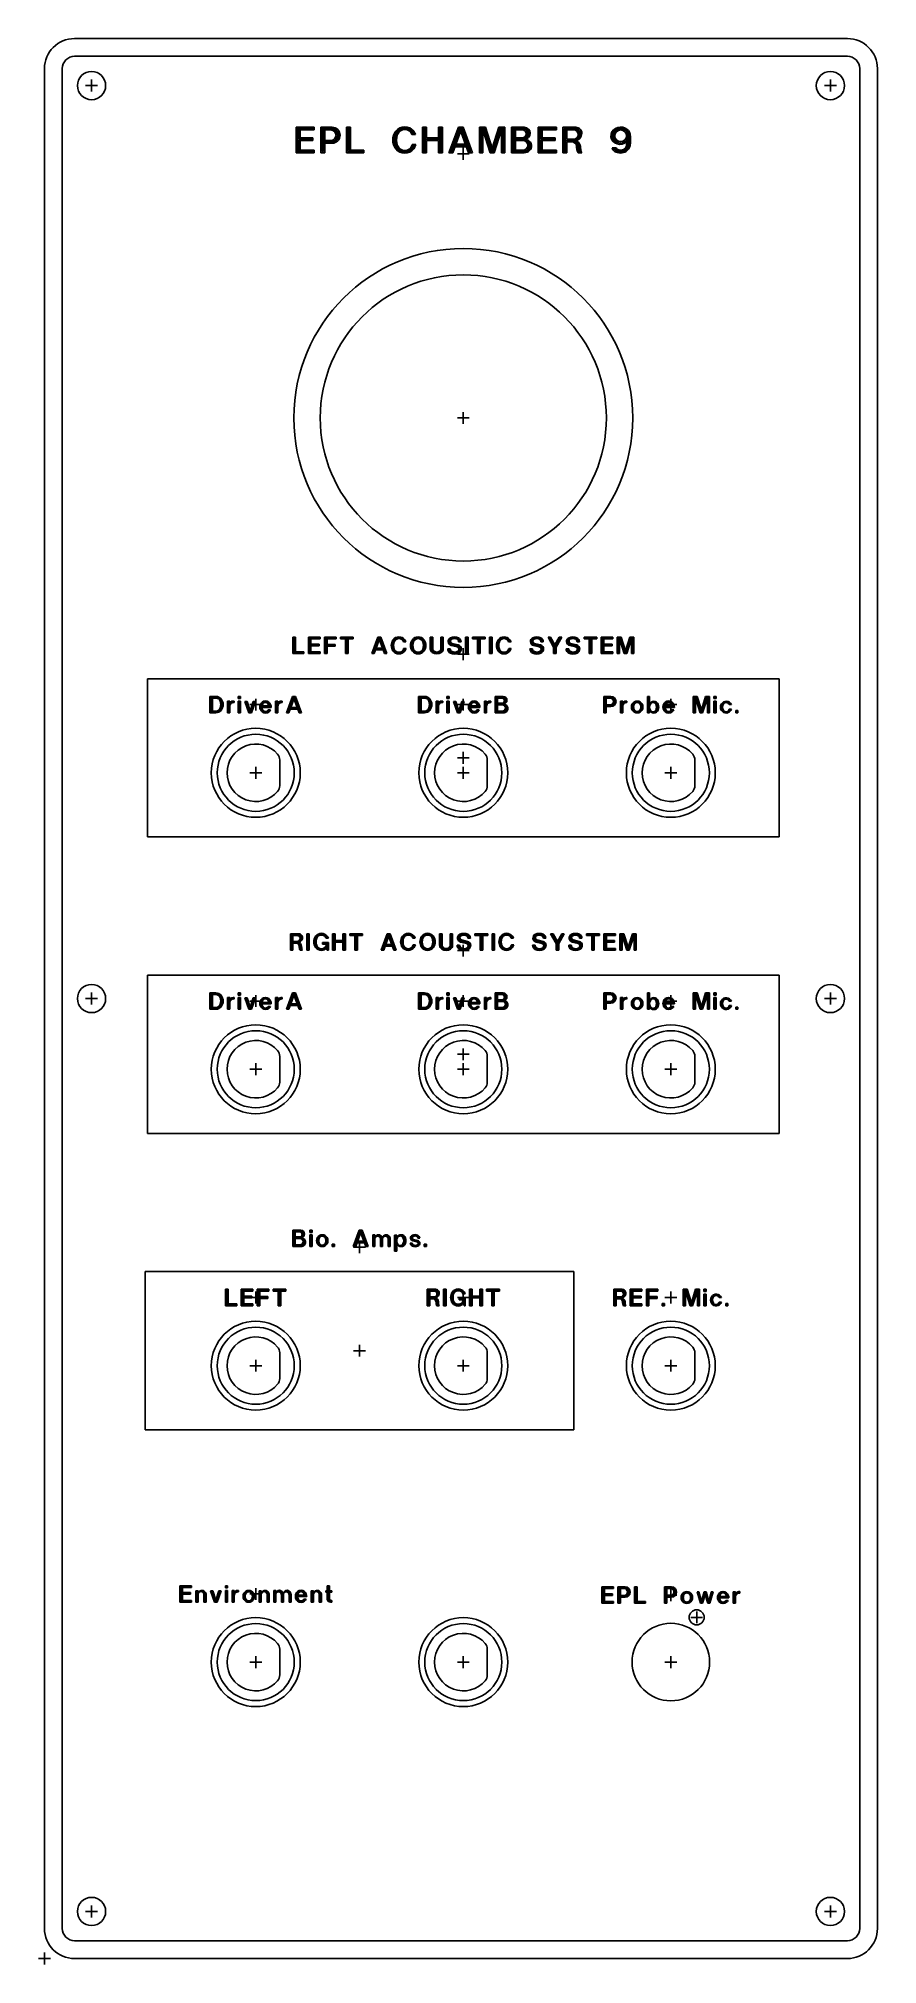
# Model space of a CAD drawing. Header units: millimetres. Extents: x -1 to 140, y -1 to 324.
import ezdxf

# ---------------------------------------------------------------- set-up
doc = ezdxf.new("R2010")
doc.units = ezdxf.units.MM
doc.layers.add('Contour', color=7, linetype='CONTINUOUS')
doc.layers.add('Engraving', color=7, linetype='CONTINUOUS')

msp = doc.modelspace()

# ---------------------------------------------------------------- linework, layer by layer
at = {"layer": 'Contour', "color": 7, "linetype": 'CONTINUOUS'}
for p, q in [((135.412, 323.85), (5.08, 323.85)), ((135.412, 323.85), (5.08, 323.85)), ((135.412, 323.85), (5.08, 323.85)), ((0, 318.77), (0, 5.08)), ((0, 318.77), (0, 5.08)), ((0, 318.77), (0, 5.08)), ((3, 318.77), (3, 5.08)), ((3, 318.77), (3, 5.08)), ((135.412, 320.85), (5.08, 320.85)), ((135.412, 320.85), (5.08, 320.85)), ((137.492, 5.08), (137.492, 318.77)), ((137.492, 318.77), (137.492, 318.77)), ((137.492, 5.08), (137.492, 318.77)), ((137.492, 318.77), (137.492, 318.77)), ((140.492, 5.08), (140.492, 318.77)), ((140.492, 5.08), (140.492, 318.77)), ((140.492, 5.08), (140.492, 318.77)), ((6.938, 315.912), (8.938, 315.912)), ((7.938, 314.912), (7.938, 316.912)), ((131.558, 315.912), (133.558, 315.912)), ((132.558, 314.912), (132.558, 316.912)), ((70.64, 303.386), (70.64, 305.386)), ((69.64, 304.386), (71.64, 304.386)), ((70.64, 258.85), (70.64, 260.85)), ((70.64, 258.85), (70.64, 260.85)), ((70.642, 258.85), (70.642, 260.85)), ((69.64, 259.85), (71.64, 259.85)), ((69.64, 259.85), (71.64, 259.85)), ((69.642, 259.85), (71.642, 259.85)), ((70.64, 219), (70.64, 221)), ((69.64, 220), (71.64, 220)), ((34.64, 211.5), (36.64, 211.5)), ((35.64, 210.5), (35.64, 212.5)), ((69.64, 211.5), (71.64, 211.5)), ((70.64, 210.5), (70.64, 212.5)), ((104.64, 211.5), (106.64, 211.5)), ((105.64, 210.5), (105.64, 212.5)), ((39.69, 202.173), (39.69, 197.827)), ((69.64, 202.516), (71.64, 202.516)), ((70.64, 201.516), (70.64, 203.516)), ((74.69, 202.173), (74.69, 197.827)), ((109.69, 202.173), (109.69, 197.827)), ((34.64, 200), (36.64, 200)), ((34.64, 200), (36.64, 200)), ((34.64, 200), (36.64, 200)), ((34.64, 200), (36.64, 200)), ((35.64, 199), (35.64, 201)), ((35.64, 199), (35.64, 201)), ((35.64, 199), (35.64, 201)), ((35.64, 199), (35.64, 201)), ((69.64, 200), (71.64, 200)), ((69.64, 200), (71.64, 200)), ((69.64, 200), (71.64, 200)), ((69.64, 200), (71.64, 200)), ((70.64, 199), (70.64, 201)), ((70.64, 199), (70.64, 201)), ((70.64, 199), (70.64, 201)), ((70.64, 199), (70.64, 201)), ((104.64, 200), (106.64, 200)), ((104.64, 200), (106.64, 200)), ((104.64, 200), (106.64, 200)), ((104.64, 200), (106.64, 200)), ((105.64, 199), (105.64, 201)), ((105.64, 199), (105.64, 201)), ((105.64, 199), (105.64, 201)), ((105.64, 199), (105.64, 201)), ((69.64, 170), (71.64, 170)), ((70.64, 169), (70.64, 171)), ((7.938, 160.925), (7.938, 162.925)), ((35.64, 160.5), (35.64, 162.5)), ((70.64, 160.5), (70.64, 162.5)), ((105.64, 160.5), (105.64, 162.5)), ((132.555, 160.925), (132.555, 162.925)), ((6.938, 161.925), (8.938, 161.925)), ((34.64, 161.5), (36.64, 161.5)), ((69.64, 161.5), (71.64, 161.5)), ((104.64, 161.5), (106.64, 161.5)), ((131.555, 161.925), (133.555, 161.925)), ((70.64, 151.52), (70.64, 153.52)), ((34.64, 150), (36.64, 150)), ((34.64, 150), (36.64, 150)), ((34.64, 150), (36.64, 150)), ((34.64, 150), (36.64, 150)), ((35.64, 149), (35.64, 151)), ((35.64, 149), (35.64, 151)), ((35.64, 149), (35.64, 151)), ((35.64, 149), (35.64, 151)), ((39.69, 152.173), (39.69, 147.827)), ((69.64, 152.52), (71.64, 152.52)), ((69.64, 150), (71.64, 150)), ((69.64, 150), (71.64, 150)), ((69.64, 150), (71.64, 150)), ((69.64, 150), (71.64, 150)), ((70.64, 149), (70.64, 151)), ((70.64, 149), (70.64, 151)), ((70.64, 149), (70.64, 151)), ((70.64, 149), (70.64, 151)), ((74.69, 152.173), (74.69, 147.827)), ((104.64, 150), (106.64, 150)), ((104.64, 150), (106.64, 150)), ((104.64, 150), (106.64, 150)), ((104.64, 150), (106.64, 150)), ((105.64, 149), (105.64, 151)), ((105.64, 149), (105.64, 151)), ((105.64, 149), (105.64, 151)), ((105.64, 149), (105.64, 151)), ((109.69, 152.173), (109.69, 147.827)), ((53.14, 119), (53.14, 121)), ((52.14, 120), (54.14, 120)), ((34.64, 111.5), (36.64, 111.5)), ((35.64, 110.5), (35.64, 112.5)), ((69.64, 111.5), (71.64, 111.5)), ((70.64, 110.5), (70.64, 112.5)), ((104.64, 111.5), (106.64, 111.5)), ((105.64, 110.5), (105.64, 112.5)), ((35.64, 99), (35.64, 101)), ((35.64, 99), (35.64, 101)), ((35.64, 99), (35.64, 101)), ((35.64, 99), (35.64, 101)), ((39.69, 102.173), (39.69, 97.827)), ((52.14, 102.52), (54.14, 102.52)), ((53.14, 101.52), (53.14, 103.52)), ((70.64, 99), (70.64, 101)), ((70.64, 99), (70.64, 101)), ((70.64, 99), (70.64, 101)), ((70.64, 99), (70.64, 101)), ((74.69, 102.173), (74.69, 97.827)), ((105.64, 99), (105.64, 101)), ((105.64, 99), (105.64, 101)), ((105.64, 99), (105.64, 101)), ((105.64, 99), (105.64, 101)), ((109.69, 102.173), (109.69, 97.827)), ((34.64, 100), (36.64, 100)), ((34.64, 100), (36.64, 100)), ((34.64, 100), (36.64, 100)), ((34.64, 100), (36.64, 100)), ((69.64, 100), (71.64, 100)), ((69.64, 100), (71.64, 100)), ((69.64, 100), (71.64, 100)), ((69.64, 100), (71.64, 100)), ((104.64, 100), (106.64, 100)), ((104.64, 100), (106.64, 100)), ((104.64, 100), (106.64, 100)), ((104.64, 100), (106.64, 100)), ((35.64, 60.5), (35.64, 62.5)), ((105.64, 60.301), (105.64, 62.301)), ((34.64, 61.5), (36.64, 61.5)), ((104.64, 61.301), (106.64, 61.301)), ((109.999, 56.55), (109.999, 58.55)), ((108.999, 57.55), (110.999, 57.55)), ((39.69, 52.173), (39.69, 47.827)), ((74.69, 52.173), (74.69, 47.827)), ((34.64, 50), (36.64, 50)), ((34.64, 50), (36.64, 50)), ((34.64, 50), (36.64, 50)), ((34.64, 50), (36.64, 50)), ((35.64, 49), (35.64, 51)), ((35.64, 49), (35.64, 51)), ((35.64, 49), (35.64, 51)), ((35.64, 49), (35.64, 51)), ((69.64, 50), (71.64, 50)), ((69.64, 50), (71.64, 50)), ((69.64, 50), (71.64, 50)), ((69.64, 50), (71.64, 50)), ((70.64, 49), (70.64, 51)), ((70.64, 49), (70.64, 51)), ((70.64, 49), (70.64, 51)), ((70.64, 49), (70.64, 51)), ((104.643, 50.006), (106.643, 50.006)), ((105.643, 49.006), (105.643, 51.006)), ((6.938, 7.938), (8.938, 7.938)), ((7.938, 6.938), (7.938, 8.938)), ((131.558, 7.938), (133.558, 7.938)), ((132.558, 6.938), (132.558, 8.938)), ((3, 5.08), (3, 5.08)), ((3, 5.08), (3, 5.08)), ((-1, 0), (1, 0)), ((0, -1), (0, 1)), ((5.08, 3), (135.412, 3)), ((5.08, 3), (135.412, 3)), ((5.08, 0), (135.412, 0)), ((5.08, 0), (135.412, 0)), ((5.08, 0), (135.412, 0)), ((135.412, 3), (135.412, 3)), ((135.412, 3), (135.412, 3))]:
    msp.add_line(p, q, dxfattribs=at)
for centre, radius in [((7.938, 315.912), 2.381), ((132.558, 315.912), 2.381), ((70.64, 259.85), 28.575), ((70.64, 259.85), 28.575), ((70.642, 259.85), 24.13), ((35.64, 200), 7.5), ((35.64, 200), 6.5), ((70.64, 200), 7.5), ((70.64, 200), 6.5), ((105.64, 200), 7.5), ((105.64, 200), 6.5), ((7.938, 161.925), 2.381), ((132.555, 161.925), 2.381), ((35.64, 150), 7.5), ((35.64, 150), 6.5), ((70.64, 150), 7.5), ((70.64, 150), 6.5), ((105.64, 150), 7.5), ((105.64, 150), 6.5), ((35.64, 100), 7.5), ((70.64, 100), 7.5), ((105.64, 100), 7.5), ((35.64, 100), 6.5), ((70.64, 100), 6.5), ((105.64, 100), 6.5), ((109.999, 57.55), 1.27), ((35.64, 50), 7.5), ((35.64, 50), 6.5), ((70.64, 50), 7.5), ((70.64, 50), 6.5), ((105.643, 50.006), 6.54), ((7.938, 7.938), 2.381), ((132.558, 7.938), 2.381)]:
    msp.add_circle(centre, radius, dxfattribs=at)
for centre, radius, start, end in [((5.08, 318.77), 5.08, 90, 180), ((5.08, 318.77), 5.08, 90, 180), ((5.08, 318.77), 5.08, 90, 180), ((135.412, 318.77), 5.08, 0, 90), ((135.412, 318.77), 5.08, 0, 90), ((135.412, 318.77), 5.08, 0, 90), ((5.08, 318.77), 2.08, 90, 180), ((5.08, 318.77), 2.08, 90, 180), ((135.412, 318.77), 2.08, 0, 90), ((135.412, 318.77), 2.08, 0, 90), ((35.64, 200), 4.85, 40.42575, -40.42575), ((70.64, 200), 4.85, 40.42575, -40.42575), ((105.64, 200), 4.85, 40.42575, -40.42575), ((38.19, 202.172), 1.5, 360.0382, 40.43146), ((73.19, 202.172), 1.5, 360.0382, 40.43146), ((108.19, 202.172), 1.5, 360.0382, 40.43146), ((38.19, 197.828), 1.5, 319.56854, -0.0382), ((73.19, 197.828), 1.5, 319.56854, -0.0382), ((108.19, 197.828), 1.5, 319.56854, -0.0382), ((35.64, 150), 4.85, 40.42575, -40.42575), ((38.19, 152.172), 1.5, 360.0382, 40.43146), ((70.64, 150), 4.85, 40.42575, -40.42575), ((73.19, 152.172), 1.5, 360.0382, 40.43146), ((105.64, 150), 4.85, 40.42575, -40.42575), ((108.19, 152.172), 1.5, 360.0382, 40.43146), ((38.19, 147.828), 1.5, 319.56854, -0.0382), ((73.19, 147.828), 1.5, 319.56854, -0.0382), ((108.19, 147.828), 1.5, 319.56854, -0.0382), ((35.64, 100), 4.85, 40.42575, -40.42575), ((70.64, 100), 4.85, 40.42575, -40.42575), ((105.64, 100), 4.85, 40.42575, -40.42575), ((38.19, 102.172), 1.5, 360.0382, 40.43146), ((73.19, 102.172), 1.5, 360.0382, 40.43146), ((108.19, 102.172), 1.5, 360.0382, 40.43146), ((38.19, 97.828), 1.5, 319.56854, -0.0382), ((73.19, 97.828), 1.5, 319.56854, -0.0382), ((108.19, 97.828), 1.5, 319.56854, -0.0382), ((35.64, 50), 4.85, 40.42575, -40.42575), ((38.19, 52.172), 1.5, 360.0382, 40.43146), ((70.64, 50), 4.85, 40.42575, -40.42575), ((73.19, 52.172), 1.5, 360.0382, 40.43146), ((38.19, 47.828), 1.5, 319.56854, -0.0382), ((73.19, 47.828), 1.5, 319.56854, -0.0382), ((5.08, 5.08), 5.08, 180, 270), ((5.08, 5.08), 5.08, 180, 270), ((5.08, 5.08), 5.08, 180, 270), ((5.08, 5.08), 2.08, 180, 270), ((5.08, 5.08), 2.08, 180, 270), ((135.412, 5.08), 5.08, -90, 0), ((135.412, 5.08), 2.08, -90, 0), ((135.412, 5.08), 5.08, -90, 0), ((135.412, 5.08), 2.08, -90, 0), ((135.412, 5.08), 5.08, -90, 0)]:
    msp.add_arc(centre, radius, start, end, dxfattribs=at)
at = {"layer": 'Engraving', "color": 255, "linetype": 'CONTINUOUS'}
for p, q in [((42.652, 308.744), (42.428, 308.878)), ((42.428, 308.878), (42.428, 304.586)), ((45.468, 308.878), (42.428, 308.878)), ((42.428, 308.878), (43.099, 308.431)), ((43.099, 308.431), (42.428, 308.878)), ((42.652, 308.744), (45.334, 308.744)), ((42.652, 304.72), (42.652, 308.744)), ((45.334, 308.744), (45.334, 308.565)), ((45.468, 308.431), (45.468, 308.878)), ((47.078, 308.565), (46.631, 308.878)), ((46.631, 308.878), (48.509, 308.878)), ((46.631, 304.586), (46.631, 308.878)), ((46.854, 304.81), (46.854, 308.699)), ((46.854, 308.699), (48.509, 308.699)), ((50.968, 304.586), (50.968, 308.878)), ((50.968, 308.878), (51.638, 308.878)), ((51.191, 304.81), (51.191, 308.744)), ((51.191, 308.744), (51.415, 308.744)), ((51.415, 308.744), (51.415, 305.033)), ((51.638, 308.878), (51.638, 305.033)), ((63.754, 304.586), (63.754, 308.878)), ((63.754, 308.878), (64.425, 308.878)), ((64.201, 308.744), (63.978, 308.744)), ((63.978, 308.744), (63.978, 304.675)), ((64.201, 306.866), (64.201, 308.744)), ((64.425, 308.878), (64.425, 307.09)), ((66.437, 307.09), (66.437, 308.878)), ((66.437, 308.878), (67.107, 308.878)), ((66.66, 306.866), (66.66, 308.744)), ((66.66, 308.744), (66.884, 308.744)), ((66.884, 308.744), (66.884, 304.675)), ((67.107, 308.878), (67.107, 304.586)), ((69.834, 308.878), (68.225, 304.586)), ((68.493, 304.72), (70.013, 308.789)), ((70.237, 308.789), (68.717, 304.72)), ((70.594, 308.878), (69.834, 308.878)), ((70.013, 308.789), (71.533, 304.586)), ((70.237, 308.789), (71.712, 304.72)), ((70.416, 308.789), (70.237, 308.789)), ((71.936, 304.72), (70.416, 308.789)), ((72.204, 304.586), (70.594, 308.878)), ((73.545, 308.699), (73.366, 308.878)), ((73.366, 308.878), (74.395, 308.878)), ((73.366, 304.586), (73.366, 308.878)), ((73.679, 308.565), (73.545, 308.699)), ((73.545, 308.699), (74.261, 308.699)), ((73.545, 304.72), (73.545, 308.699)), ((74.261, 308.699), (75.423, 305.033)), ((74.395, 308.878), (75.512, 305.346)), ((75.512, 305.346), (76.63, 308.878)), ((75.602, 305.033), (76.764, 308.699)), ((76.63, 308.878), (77.658, 308.878)), ((76.764, 308.699), (77.48, 308.699)), ((77.39, 308.61), (77.301, 308.61)), ((77.301, 308.61), (77.301, 304.72)), ((77.39, 304.72), (77.39, 308.61)), ((77.48, 308.699), (77.48, 304.72)), ((77.658, 308.878), (77.658, 304.586)), ((79.447, 308.431), (78.776, 308.878)), ((78.776, 308.878), (80.922, 308.878)), ((78.776, 304.586), (78.776, 308.878)), ((80.877, 308.744), (79, 308.744)), ((79, 308.744), (79, 304.72)), ((83.515, 308.744), (83.292, 308.878)), ((83.292, 308.878), (83.292, 304.586)), ((86.332, 308.878), (83.292, 308.878)), ((83.292, 308.878), (83.962, 308.431)), ((83.962, 308.431), (83.292, 308.878)), ((83.515, 308.744), (86.198, 308.744)), ((83.515, 304.72), (83.515, 308.744)), ((86.198, 308.744), (86.198, 308.565)), ((86.332, 308.431), (86.332, 308.878)), ((89.595, 308.878), (87.449, 308.878)), ((87.449, 308.878), (87.449, 304.586)), ((89.506, 308.699), (87.673, 308.699)), ((87.673, 308.699), (87.673, 304.675)), ((45.334, 308.565), (42.875, 308.565)), ((42.875, 308.565), (42.875, 306.956)), ((42.875, 306.956), (45.155, 306.956)), ((45.155, 306.777), (42.875, 306.777)), ((42.875, 306.777), (42.875, 304.899)), ((43.099, 307.09), (43.099, 308.431)), ((43.099, 308.431), (45.468, 308.431)), ((45.245, 307.09), (43.099, 307.09)), ((43.099, 305.033), (43.099, 306.643)), ((43.099, 306.643), (45.245, 306.643)), ((45.155, 306.956), (45.155, 306.777)), ((45.245, 306.643), (45.245, 307.09)), ((47.078, 308.565), (47.078, 304.81)), ((48.464, 308.565), (47.078, 308.565)), ((47.078, 306.374), (47.301, 306.643)), ((48.509, 306.374), (47.078, 306.374)), ((48.285, 308.431), (47.301, 308.431)), ((47.301, 308.431), (47.301, 306.643)), ((47.301, 306.643), (48.285, 306.643)), ((47.301, 306.643), (47.301, 306.508)), ((47.301, 306.508), (48.553, 306.508)), ((48.509, 306.196), (47.301, 306.196)), ((47.301, 306.196), (47.301, 304.586)), ((62.055, 307.805), (61.832, 308.163)), ((61.876, 305.346), (62.189, 305.883)), ((62.592, 307.671), (61.966, 307.671)), ((62.01, 305.972), (62.636, 305.972)), ((62.234, 307.805), (62.055, 307.805)), ((62.189, 305.883), (62.368, 305.883)), ((62.279, 307.85), (62.592, 307.671)), ((64.201, 304.675), (64.201, 306.866)), ((64.201, 306.866), (66.66, 306.866)), ((64.425, 307.09), (66.437, 307.09)), ((66.437, 306.643), (64.425, 306.643)), ((64.425, 306.643), (64.425, 304.586)), ((66.66, 306.866), (66.437, 307.09)), ((66.437, 304.586), (66.437, 306.643)), ((66.66, 304.675), (66.66, 306.866)), ((68.896, 304.586), (70.192, 308.163)), ((69.298, 305.883), (69.253, 305.704)), ((69.253, 305.704), (71.176, 305.704)), ((71.176, 305.57), (69.253, 305.57)), ((71.086, 305.883), (69.298, 305.883)), ((70.192, 308.163), (69.387, 306.017)), ((69.387, 306.017), (71.042, 306.017)), ((71.042, 306.017), (71.086, 305.883)), ((71.176, 305.704), (71.176, 305.57)), ((73.679, 304.765), (73.679, 308.565)), ((74.082, 308.565), (73.769, 308.565)), ((73.769, 308.565), (73.769, 304.72)), ((75.155, 304.586), (73.948, 308.431)), ((73.948, 308.431), (73.948, 304.586)), ((75.289, 304.765), (74.082, 308.565)), ((76.898, 308.565), (75.736, 304.765)), ((77.077, 308.431), (75.825, 304.586)), ((77.211, 308.565), (76.898, 308.565)), ((77.077, 304.586), (77.077, 308.431)), ((77.211, 304.72), (77.211, 308.565)), ((79.223, 308.565), (79.223, 304.854)), ((80.833, 308.565), (79.223, 308.565)), ((79.223, 308.565), (79.447, 308.431)), ((79.447, 308.431), (80.609, 308.431)), ((79.447, 305.033), (79.447, 308.431)), ((80.609, 307.09), (79.447, 307.09)), ((79.447, 307.09), (79.447, 306.643)), ((79.447, 306.643), (80.699, 306.643)), ((79.581, 306.777), (79.581, 306.956)), ((79.581, 306.956), (80.788, 306.956)), ((80.833, 306.777), (79.581, 306.777)), ((80.788, 306.956), (81.101, 307.134)), ((80.833, 306.777), (80.788, 306.956)), ((86.198, 308.565), (83.739, 308.565)), ((83.739, 308.565), (83.739, 306.956)), ((83.739, 306.956), (86.019, 306.956)), ((86.019, 306.777), (83.739, 306.777)), ((83.739, 306.777), (83.739, 304.899)), ((83.962, 307.09), (83.962, 308.431)), ((83.962, 308.431), (86.332, 308.431)), ((86.108, 307.09), (83.962, 307.09)), ((83.962, 305.033), (83.962, 306.643)), ((83.962, 306.643), (86.108, 306.643)), ((86.019, 306.956), (86.019, 306.777)), ((86.108, 306.643), (86.108, 307.09)), ((87.897, 304.675), (87.897, 308.565)), ((87.897, 308.565), (89.506, 308.565)), ((88.12, 306.866), (88.12, 308.431)), ((88.12, 308.431), (89.238, 308.431)), ((89.238, 306.866), (88.12, 306.866)), ((88.12, 306.553), (88.12, 306.732)), ((88.12, 306.732), (89.193, 306.732)), ((89.193, 306.553), (88.12, 306.553)), ((88.12, 304.586), (88.12, 306.419)), ((88.12, 306.419), (88.925, 306.419)), ((89.64, 306.821), (89.238, 306.866)), ((89.238, 306.866), (89.417, 306.643)), ((90.087, 305.525), (90.221, 304.675)), ((90.445, 304.988), (90.4, 305.614)), ((95.721, 305.435), (96.391, 305.435)), ((98.179, 306.464), (98.403, 307.447)), ((98.403, 307.447), (98.179, 307.447)), ((98.403, 307), (98.179, 306.464)), ((98.179, 306.061), (98.179, 306.464)), ((98.403, 306.061), (98.403, 307)), ((98.627, 307.358), (98.627, 306.061)), ((42.428, 304.586), (43.099, 305.033)), ((42.428, 304.586), (43.099, 305.033)), ((45.468, 304.586), (42.428, 304.586)), ((45.379, 304.72), (42.652, 304.72)), ((42.875, 304.899), (45.379, 304.899)), ((43.099, 305.033), (45.468, 305.033)), ((45.379, 304.899), (45.379, 304.72)), ((45.468, 305.033), (45.468, 304.586)), ((47.301, 304.586), (46.631, 304.586)), ((47.078, 304.81), (46.854, 304.81)), ((53.874, 304.586), (50.968, 304.586)), ((53.739, 304.81), (51.191, 304.81)), ((51.415, 305.033), (53.874, 305.033)), ((53.874, 305.033), (53.874, 304.586)), ((64.425, 304.586), (63.754, 304.586)), ((63.978, 304.675), (64.201, 304.675)), ((67.107, 304.586), (66.437, 304.586)), ((66.884, 304.675), (66.66, 304.675)), ((68.225, 304.586), (68.896, 304.586)), ((68.717, 304.72), (68.493, 304.72)), ((71.533, 304.586), (72.204, 304.586)), ((71.712, 304.72), (71.936, 304.72)), ((73.948, 304.586), (73.366, 304.586)), ((73.769, 304.72), (73.545, 304.72)), ((75.825, 304.586), (75.155, 304.586)), ((75.736, 304.765), (75.289, 304.765)), ((75.512, 304.586), (75.378, 304.899)), ((75.378, 304.899), (75.647, 304.899)), ((75.423, 305.033), (75.602, 305.033)), ((75.512, 305.346), (75.512, 304.586)), ((75.647, 304.899), (75.512, 305.346)), ((77.658, 304.586), (77.077, 304.586)), ((77.301, 304.72), (77.211, 304.72)), ((77.48, 304.72), (77.39, 304.72)), ((80.922, 304.586), (78.776, 304.586)), ((79, 304.72), (81.101, 304.72)), ((79.223, 304.854), (80.967, 304.854)), ((80.699, 305.033), (79.447, 305.033)), ((83.292, 304.586), (83.962, 305.033)), ((83.292, 304.586), (83.962, 305.033)), ((86.332, 304.586), (83.292, 304.586)), ((86.242, 304.72), (83.515, 304.72)), ((83.739, 304.899), (86.242, 304.899)), ((83.962, 305.033), (86.332, 305.033)), ((86.242, 304.899), (86.242, 304.72)), ((86.332, 305.033), (86.332, 304.586)), ((87.449, 304.586), (88.12, 304.586)), ((87.673, 304.675), (87.897, 304.675)), ((89.998, 304.586), (90.087, 304.72)), ((89.998, 304.586), (90.624, 304.586)), ((90.221, 304.675), (90.356, 304.631)), ((95.944, 305.301), (96.212, 305.301)), ((41.902, 220.1), (41.902, 222.863)), ((41.902, 222.863), (42.334, 222.863)), ((42.046, 220.244), (42.046, 222.777)), ((42.046, 222.777), (42.19, 222.777)), ((42.19, 222.777), (42.19, 220.388)), ((42.334, 222.863), (42.334, 220.388)), ((44.665, 222.777), (44.521, 222.863)), ((44.521, 222.863), (44.521, 220.1)), ((46.479, 222.863), (44.521, 222.863)), ((44.521, 222.863), (44.953, 222.575)), ((44.953, 222.575), (44.521, 222.863)), ((44.665, 222.777), (46.392, 222.777)), ((44.665, 220.186), (44.665, 222.777)), ((46.392, 222.662), (44.809, 222.662)), ((44.809, 222.662), (44.809, 221.625)), ((44.809, 221.625), (46.277, 221.625)), ((46.277, 221.51), (44.809, 221.51)), ((44.809, 221.51), (44.809, 220.301)), ((44.953, 221.712), (44.953, 222.575)), ((44.953, 222.575), (46.479, 222.575)), ((46.335, 221.712), (44.953, 221.712)), ((44.953, 220.388), (44.953, 221.424)), ((44.953, 221.424), (46.335, 221.424)), ((46.277, 221.625), (46.277, 221.51)), ((46.335, 221.424), (46.335, 221.712)), ((46.392, 222.777), (46.392, 222.662)), ((46.479, 222.575), (46.479, 222.863)), ((47.371, 222.719), (47.227, 222.863)), ((47.227, 222.863), (47.227, 220.1)), ((49.184, 222.863), (47.227, 222.863)), ((47.371, 222.777), (49.126, 222.777)), ((47.371, 220.158), (47.371, 222.719)), ((49.126, 222.662), (47.515, 222.662)), ((47.515, 222.662), (47.515, 221.424)), ((48.983, 221.539), (47.515, 221.539)), ((47.515, 221.539), (47.515, 220.158)), ((47.515, 221.424), (48.983, 221.424)), ((47.659, 221.625), (47.659, 222.575)), ((47.659, 222.575), (49.184, 222.575)), ((49.04, 221.625), (47.659, 221.625)), ((47.659, 220.1), (47.659, 221.338)), ((47.659, 221.338), (49.04, 221.338)), ((48.983, 221.424), (48.983, 221.539)), ((49.04, 221.338), (49.04, 221.625)), ((49.126, 222.777), (49.126, 222.662)), ((49.184, 222.575), (49.184, 222.863)), ((49.904, 222.575), (49.904, 222.863)), ((49.904, 222.863), (52.062, 222.863)), ((50.767, 222.575), (49.904, 222.575)), ((50.019, 222.662), (50.019, 222.777)), ((50.019, 222.777), (51.947, 222.777)), ((50.968, 222.662), (50.019, 222.662)), ((50.911, 222.662), (50.767, 222.575)), ((50.767, 220.1), (50.767, 222.575)), ((50.911, 220.158), (50.911, 222.662)), ((51.947, 222.662), (51.055, 222.662)), ((51.055, 222.662), (51.055, 220.158)), ((52.062, 222.575), (51.199, 222.575)), ((51.199, 222.575), (51.199, 220.1)), ((51.947, 222.777), (51.947, 222.662)), ((52.062, 222.863), (52.062, 222.575)), ((56.235, 222.863), (55.199, 220.1)), ((55.372, 220.186), (56.351, 222.805)), ((56.494, 222.805), (55.516, 220.186)), ((55.631, 220.1), (56.466, 222.403)), ((55.89, 220.935), (55.861, 220.82)), ((57.041, 220.935), (55.89, 220.935)), ((56.466, 222.403), (55.948, 221.021)), ((55.948, 221.021), (57.013, 221.021)), ((56.725, 222.863), (56.235, 222.863)), ((56.351, 222.805), (57.329, 220.1)), ((56.494, 222.805), (57.444, 220.186)), ((56.61, 222.805), (56.494, 222.805)), ((57.588, 220.186), (56.61, 222.805)), ((57.761, 220.1), (56.725, 222.863)), ((57.013, 221.021), (57.041, 220.935)), ((60.61, 222.172), (60.466, 222.403)), ((60.495, 220.589), (60.697, 220.935)), ((60.956, 222.086), (60.553, 222.086)), ((60.581, 220.992), (60.984, 220.992)), ((60.725, 222.172), (60.61, 222.172)), ((60.697, 220.935), (60.812, 220.935)), ((60.754, 222.201), (60.956, 222.086)), ((62.251, 222.086), (62.049, 222.431)), ((62.164, 222.345), (62.28, 222.345)), ((62.28, 222.345), (62.251, 222.086)), ((65.503, 222.863), (65.071, 222.863)), ((65.071, 222.863), (65.071, 220.906)), ((65.359, 222.777), (65.215, 222.777)), ((65.215, 222.777), (65.215, 220.906)), ((65.359, 222.777), (65.503, 222.863)), ((65.359, 220.906), (65.359, 222.777)), ((65.503, 220.906), (65.503, 222.863)), ((67.259, 222.863), (66.827, 222.863)), ((66.827, 222.863), (66.827, 220.906)), ((67.115, 222.777), (66.971, 222.777)), ((66.971, 222.777), (66.971, 220.906)), ((67.115, 220.906), (67.115, 222.777)), ((67.259, 220.906), (67.259, 222.863)), ((68.439, 220.906), (68.007, 220.906)), ((68.611, 221.453), (69.59, 221.222)), ((69.648, 221.338), (68.669, 221.568)), ((68.698, 221.683), (69.705, 221.453)), ((69.791, 221.568), (68.755, 221.827)), ((69.849, 222.115), (70.252, 222.115)), ((70.108, 222.201), (70.252, 222.115)), ((71.461, 222.863), (71.029, 222.863)), ((71.029, 222.863), (71.029, 220.1)), ((71.173, 222.777), (71.173, 220.158)), ((71.317, 222.777), (71.461, 222.863)), ((71.317, 220.158), (71.317, 222.777)), ((71.461, 220.1), (71.461, 222.863)), ((72.18, 222.575), (72.18, 222.863)), ((72.18, 222.863), (74.339, 222.863)), ((73.044, 222.575), (72.18, 222.575)), ((72.295, 222.662), (72.295, 222.777)), ((72.295, 222.777), (74.224, 222.777)), ((73.245, 222.662), (72.295, 222.662)), ((73.188, 222.662), (73.044, 222.575)), ((73.044, 220.1), (73.044, 222.575)), ((73.188, 220.158), (73.188, 222.662)), ((74.224, 222.662), (73.332, 222.662)), ((73.332, 222.662), (73.332, 220.158)), ((74.339, 222.575), (73.475, 222.575)), ((73.475, 222.575), (73.475, 220.1)), ((74.224, 222.777), (74.224, 222.662)), ((74.339, 222.863), (74.339, 222.575)), ((75.49, 222.863), (75.058, 222.863)), ((75.058, 222.863), (75.058, 220.1)), ((75.202, 222.777), (75.202, 220.158)), ((75.346, 222.777), (75.49, 222.863)), ((75.346, 220.158), (75.346, 222.777)), ((75.49, 220.1), (75.49, 222.863)), ((78.339, 222.172), (78.196, 222.403)), ((78.224, 220.589), (78.426, 220.935)), ((78.685, 222.086), (78.282, 222.086)), ((78.311, 220.992), (78.714, 220.992)), ((78.455, 222.172), (78.339, 222.172)), ((78.426, 220.935), (78.541, 220.935)), ((78.483, 222.201), (78.685, 222.086)), ((82.311, 220.906), (81.88, 220.906)), ((82.484, 221.453), (83.463, 221.222)), ((83.52, 221.338), (82.542, 221.568)), ((82.57, 221.683), (83.578, 221.453)), ((83.664, 221.568), (82.628, 221.827)), ((83.722, 222.115), (84.124, 222.115)), ((83.981, 222.201), (84.124, 222.115)), ((85.103, 222.777), (84.93, 222.863)), ((84.93, 222.863), (85.88, 221.194)), ((85.362, 222.863), (84.93, 222.863)), ((85.103, 222.777), (86.024, 221.194)), ((85.276, 222.777), (85.103, 222.777)), ((86.082, 221.338), (85.276, 222.777)), ((86.082, 221.568), (85.362, 222.863)), ((85.88, 221.194), (85.88, 220.1)), ((86.024, 221.194), (86.024, 220.186)), ((86.801, 222.863), (86.082, 221.568)), ((86.916, 222.777), (86.082, 221.338)), ((86.168, 221.194), (87.06, 222.777)), ((86.168, 220.186), (86.168, 221.194)), ((86.312, 221.194), (87.233, 222.863)), ((86.312, 220.1), (86.312, 221.194)), ((87.233, 222.863), (86.801, 222.863)), ((87.06, 222.777), (86.916, 222.777)), ((88.413, 220.906), (87.981, 220.906)), ((88.586, 221.453), (89.564, 221.222)), ((89.622, 221.338), (88.643, 221.568)), ((88.672, 221.683), (89.679, 221.453)), ((89.766, 221.568), (88.729, 221.827)), ((89.823, 222.115), (90.226, 222.115)), ((90.082, 222.201), (90.226, 222.115)), ((91.003, 222.575), (91.003, 222.863)), ((91.003, 222.863), (93.162, 222.863)), ((91.867, 222.575), (91.003, 222.575)), ((91.118, 222.662), (91.118, 222.777)), ((91.118, 222.777), (93.047, 222.777)), ((92.068, 222.662), (91.118, 222.662)), ((92.011, 222.662), (91.867, 222.575)), ((91.867, 220.1), (91.867, 222.575)), ((92.011, 220.158), (92.011, 222.662)), ((93.047, 222.662), (92.154, 222.662)), ((92.154, 222.662), (92.154, 220.158)), ((93.162, 222.575), (92.298, 222.575)), ((92.298, 222.575), (92.298, 220.1)), ((93.047, 222.777), (93.047, 222.662)), ((93.162, 222.863), (93.162, 222.575)), ((94.054, 222.777), (93.91, 222.863)), ((93.91, 222.863), (93.91, 220.1)), ((95.867, 222.863), (93.91, 222.863)), ((93.91, 222.863), (94.342, 222.575)), ((94.342, 222.575), (93.91, 222.863)), ((94.054, 222.777), (95.781, 222.777)), ((94.054, 220.186), (94.054, 222.777)), ((95.781, 222.662), (94.198, 222.662)), ((94.198, 222.662), (94.198, 221.625)), ((94.198, 221.625), (95.666, 221.625)), ((95.666, 221.51), (94.198, 221.51)), ((94.198, 221.51), (94.198, 220.301)), ((94.342, 221.712), (94.342, 222.575)), ((94.342, 222.575), (95.867, 222.575)), ((95.723, 221.712), (94.342, 221.712)), ((94.342, 220.388), (94.342, 221.424)), ((94.342, 221.424), (95.723, 221.424)), ((95.666, 221.625), (95.666, 221.51)), ((95.723, 221.424), (95.723, 221.712)), ((95.781, 222.777), (95.781, 222.662)), ((95.867, 222.575), (95.867, 222.863)), ((96.731, 222.748), (96.616, 222.863)), ((96.616, 222.863), (97.278, 222.863)), ((96.616, 220.1), (96.616, 222.863)), ((96.817, 222.662), (96.731, 222.748)), ((96.731, 222.748), (97.191, 222.748)), ((96.731, 220.186), (96.731, 222.748)), ((96.817, 220.215), (96.817, 222.662)), ((97.076, 222.662), (96.875, 222.662)), ((96.875, 222.662), (96.875, 220.186)), ((97.767, 220.1), (96.99, 222.575)), ((96.99, 222.575), (96.99, 220.1)), ((97.853, 220.215), (97.076, 222.662)), ((97.191, 222.748), (97.939, 220.388)), ((97.278, 222.863), (97.997, 220.589)), ((97.997, 220.589), (98.717, 222.863)), ((98.055, 220.388), (98.803, 222.748)), ((98.889, 222.662), (98.141, 220.215)), ((99.004, 222.575), (98.199, 220.1)), ((98.717, 222.863), (99.379, 222.863)), ((98.803, 222.748), (99.263, 222.748)), ((99.091, 222.662), (98.889, 222.662)), ((99.004, 220.1), (99.004, 222.575)), ((99.091, 220.186), (99.091, 222.662)), ((99.206, 222.69), (99.148, 222.69)), ((99.148, 222.69), (99.148, 220.186)), ((99.206, 220.186), (99.206, 222.69)), ((99.263, 222.748), (99.263, 220.186)), ((99.379, 222.863), (99.379, 220.1)), ((43.773, 220.1), (41.902, 220.1)), ((43.687, 220.244), (42.046, 220.244)), ((42.19, 220.388), (43.773, 220.388)), ((43.773, 220.388), (43.773, 220.1)), ((44.521, 220.1), (44.953, 220.388)), ((44.521, 220.1), (44.953, 220.388)), ((46.479, 220.1), (44.521, 220.1)), ((46.421, 220.186), (44.665, 220.186)), ((44.809, 220.301), (46.421, 220.301)), ((44.953, 220.388), (46.479, 220.388)), ((46.421, 220.301), (46.421, 220.186)), ((46.479, 220.388), (46.479, 220.1)), ((47.227, 220.1), (47.659, 220.1)), ((47.515, 220.158), (47.371, 220.158)), ((51.199, 220.1), (50.767, 220.1)), ((51.055, 220.158), (50.911, 220.158)), ((55.199, 220.1), (55.631, 220.1)), ((55.516, 220.186), (55.372, 220.186)), ((55.861, 220.82), (57.099, 220.82)), ((57.099, 220.733), (55.861, 220.733)), ((57.099, 220.82), (57.099, 220.733)), ((57.329, 220.1), (57.761, 220.1)), ((57.444, 220.186), (57.588, 220.186)), ((68.151, 220.82), (68.295, 220.82)), ((71.029, 220.1), (71.461, 220.1)), ((71.173, 220.158), (71.317, 220.158)), ((73.475, 220.1), (73.044, 220.1)), ((73.332, 220.158), (73.188, 220.158)), ((75.058, 220.1), (75.49, 220.1)), ((75.202, 220.158), (75.346, 220.158)), ((82.023, 220.82), (82.167, 220.82)), ((85.88, 220.1), (86.312, 220.1)), ((86.024, 220.186), (86.168, 220.186)), ((88.125, 220.82), (88.269, 220.82)), ((92.298, 220.1), (91.867, 220.1)), ((92.154, 220.158), (92.011, 220.158)), ((93.91, 220.1), (94.342, 220.388)), ((93.91, 220.1), (94.342, 220.388)), ((95.867, 220.1), (93.91, 220.1)), ((95.81, 220.186), (94.054, 220.186)), ((94.198, 220.301), (95.81, 220.301)), ((94.342, 220.388), (95.867, 220.388)), ((95.81, 220.301), (95.81, 220.186)), ((95.867, 220.388), (95.867, 220.1)), ((96.99, 220.1), (96.616, 220.1)), ((96.875, 220.186), (96.731, 220.186)), ((98.199, 220.1), (97.767, 220.1)), ((98.141, 220.215), (97.853, 220.215)), ((97.997, 220.1), (97.911, 220.301)), ((97.911, 220.301), (98.083, 220.301)), ((97.939, 220.388), (98.055, 220.388)), ((97.997, 220.589), (97.997, 220.1)), ((98.083, 220.301), (97.997, 220.589)), ((99.379, 220.1), (99.004, 220.1)), ((99.148, 220.186), (99.091, 220.186)), ((99.263, 220.186), (99.206, 220.186)), ((17.364, 189.176), (17.364, 215.856)), ((17.364, 215.856), (17.364, 215.856)), ((17.364, 215.856), (123.916, 215.856)), ((123.916, 215.856), (123.916, 189.176)), ((123.916, 215.856), (123.916, 215.856)), ((28.056, 212.767), (27.912, 212.882)), ((27.912, 212.882), (28.92, 212.882)), ((27.912, 210.119), (27.912, 212.882)), ((27.912, 212.882), (28.344, 212.594)), ((28.2, 212.681), (28.056, 212.767)), ((28.056, 212.767), (28.92, 212.767)), ((28.056, 210.234), (28.056, 212.767)), ((28.2, 212.681), (28.2, 210.32)), ((28.949, 212.681), (28.2, 212.681)), ((28.344, 212.594), (28.92, 212.594)), ((28.344, 210.407), (28.344, 212.594)), ((30.877, 210.119), (30.877, 212.076)), ((30.877, 212.076), (31.251, 212.076)), ((30.992, 210.177), (30.992, 211.99)), ((30.992, 211.99), (31.136, 211.99)), ((31.136, 211.99), (31.136, 210.177)), ((31.136, 211.99), (31.136, 211.213)), ((31.136, 211.213), (31.309, 211.616)), ((31.251, 212.076), (31.251, 211.616)), ((31.251, 211.213), (31.251, 210.119)), ((31.827, 212.105), (31.971, 212.105)), ((31.884, 211.99), (31.971, 212.105)), ((31.971, 212.105), (31.971, 211.846)), ((33.064, 212.882), (32.69, 212.882)), ((32.69, 212.882), (32.69, 212.508)), ((32.805, 212.623), (32.69, 212.508)), ((32.69, 212.508), (33.064, 212.508)), ((32.69, 210.119), (32.69, 212.076)), ((32.69, 212.076), (33.064, 212.076)), ((32.949, 212.767), (32.805, 212.767)), ((32.805, 212.767), (32.805, 212.623)), ((32.805, 212.623), (32.949, 212.623)), ((32.805, 210.177), (32.805, 211.99)), ((32.805, 211.99), (32.949, 211.99)), ((32.949, 212.623), (32.949, 212.767)), ((32.949, 211.99), (33.064, 212.076)), ((32.949, 211.99), (32.949, 210.177)), ((33.064, 212.508), (33.064, 212.882)), ((33.064, 212.076), (33.064, 210.119)), ((34.475, 210.119), (33.813, 212.047)), ((33.813, 212.047), (34.187, 212.047)), ((34.561, 210.205), (33.956, 211.961)), ((33.956, 211.961), (34.1, 211.961)), ((34.1, 211.961), (34.187, 212.047)), ((34.1, 211.961), (34.647, 210.349)), ((34.187, 212.047), (34.705, 210.464)), ((34.705, 210.464), (35.223, 212.047)), ((34.762, 210.349), (35.309, 211.961)), ((35.453, 211.961), (34.849, 210.205)), ((35.597, 212.047), (34.935, 210.119)), ((35.223, 212.047), (35.597, 212.047)), ((35.309, 211.961), (35.453, 211.961)), ((36.691, 211.098), (36.691, 211.27)), ((36.691, 211.27), (37.842, 211.27)), ((36.748, 211.184), (37.986, 211.184)), ((38.993, 210.119), (38.993, 212.076)), ((38.993, 212.076), (39.367, 212.076)), ((39.108, 210.177), (39.108, 211.99)), ((39.108, 211.99), (39.252, 211.99)), ((39.252, 211.99), (39.252, 210.177)), ((39.252, 211.99), (39.252, 211.213)), ((39.252, 211.213), (39.425, 211.616)), ((39.367, 212.076), (39.367, 211.616)), ((39.367, 211.213), (39.367, 210.119)), ((39.943, 212.105), (40.087, 212.105)), ((40.001, 211.99), (40.087, 212.105)), ((40.087, 212.105), (40.087, 211.846)), ((41.843, 212.882), (40.806, 210.119)), ((40.979, 210.205), (41.958, 212.824)), ((42.102, 212.824), (41.123, 210.205)), ((41.238, 210.119), (42.073, 212.422)), ((42.073, 212.422), (41.555, 211.04)), ((42.332, 212.882), (41.843, 212.882)), ((41.958, 212.824), (42.936, 210.119)), ((42.102, 212.824), (43.051, 210.205)), ((42.217, 212.824), (42.102, 212.824)), ((43.195, 210.205), (42.217, 212.824)), ((43.368, 210.119), (42.332, 212.882)), ((63.251, 212.767), (63.107, 212.882)), ((63.107, 212.882), (64.115, 212.882)), ((63.107, 210.119), (63.107, 212.882)), ((63.107, 212.882), (63.539, 212.594)), ((63.395, 212.681), (63.251, 212.767)), ((63.251, 212.767), (64.115, 212.767)), ((63.251, 210.234), (63.251, 212.767)), ((63.395, 212.681), (63.395, 210.32)), ((64.144, 212.681), (63.395, 212.681)), ((63.539, 212.594), (64.115, 212.594)), ((63.539, 210.407), (63.539, 212.594)), ((66.072, 210.119), (66.072, 212.076)), ((66.072, 212.076), (66.446, 212.076)), ((66.187, 210.177), (66.187, 211.99)), ((66.187, 211.99), (66.331, 211.99)), ((66.331, 211.99), (66.331, 210.177)), ((66.331, 211.99), (66.331, 211.213)), ((66.331, 211.213), (66.504, 211.616)), ((66.446, 212.076), (66.446, 211.616)), ((66.446, 211.213), (66.446, 210.119)), ((67.022, 212.105), (67.166, 212.105)), ((67.079, 211.99), (67.166, 212.105)), ((67.166, 212.105), (67.166, 211.846)), ((68.259, 212.882), (67.885, 212.882)), ((67.885, 212.882), (67.885, 212.508)), ((68, 212.623), (67.885, 212.508)), ((67.885, 212.508), (68.259, 212.508)), ((67.885, 210.119), (67.885, 212.076)), ((67.885, 212.076), (68.259, 212.076)), ((68.144, 212.767), (68, 212.767)), ((68, 212.767), (68, 212.623)), ((68, 212.623), (68.144, 212.623)), ((68, 210.177), (68, 211.99)), ((68, 211.99), (68.144, 211.99)), ((68.144, 212.623), (68.144, 212.767)), ((68.144, 211.99), (68.259, 212.076)), ((68.144, 211.99), (68.144, 210.177)), ((68.259, 212.508), (68.259, 212.882)), ((68.259, 212.076), (68.259, 210.119)), ((69.67, 210.119), (69.008, 212.047)), ((69.008, 212.047), (69.382, 212.047)), ((69.756, 210.205), (69.151, 211.961)), ((69.151, 211.961), (69.295, 211.961)), ((69.295, 211.961), (69.382, 212.047)), ((69.295, 211.961), (69.842, 210.349)), ((69.382, 212.047), (69.9, 210.464)), ((69.9, 210.464), (70.418, 212.047)), ((69.957, 210.349), (70.504, 211.961)), ((70.648, 211.961), (70.044, 210.205)), ((70.792, 212.047), (70.13, 210.119)), ((70.418, 212.047), (70.792, 212.047)), ((70.504, 211.961), (70.648, 211.961)), ((71.886, 211.098), (71.886, 211.27)), ((71.886, 211.27), (73.037, 211.27)), ((71.943, 211.184), (73.181, 211.184)), ((74.188, 210.119), (74.188, 212.076)), ((74.188, 212.076), (74.562, 212.076)), ((74.303, 210.177), (74.303, 211.99)), ((74.303, 211.99), (74.447, 211.99)), ((74.447, 211.99), (74.447, 210.177)), ((74.447, 211.99), (74.447, 211.213)), ((74.447, 211.213), (74.62, 211.616)), ((74.562, 212.076), (74.562, 211.616)), ((74.562, 211.213), (74.562, 210.119)), ((75.138, 212.105), (75.282, 212.105)), ((75.196, 211.99), (75.282, 212.105)), ((75.282, 212.105), (75.282, 211.846)), ((76.433, 212.594), (76.001, 212.882)), ((76.001, 212.882), (77.383, 212.882)), ((76.001, 210.119), (76.001, 212.882)), ((77.354, 212.796), (76.145, 212.796)), ((76.145, 212.796), (76.145, 210.205)), ((76.289, 212.681), (76.289, 210.292)), ((77.325, 212.681), (76.289, 212.681)), ((76.289, 212.681), (76.433, 212.594)), ((76.433, 212.594), (77.181, 212.594)), ((76.433, 210.407), (76.433, 212.594)), ((77.181, 211.731), (76.433, 211.731)), ((76.433, 211.731), (76.433, 211.443)), ((76.433, 211.443), (77.239, 211.443)), ((76.519, 211.529), (76.519, 211.644)), ((76.519, 211.644), (77.297, 211.644)), ((77.325, 211.529), (76.519, 211.529)), ((77.297, 211.644), (77.498, 211.76)), ((77.325, 211.529), (77.297, 211.644)), ((94.617, 212.681), (94.329, 212.882)), ((94.329, 212.882), (95.538, 212.882)), ((94.329, 210.119), (94.329, 212.882)), ((94.473, 210.263), (94.473, 212.767)), ((94.473, 212.767), (95.538, 212.767)), ((94.617, 212.681), (94.617, 210.263)), ((95.509, 212.681), (94.617, 212.681)), ((94.617, 211.27), (94.761, 211.443)), ((95.538, 211.27), (94.617, 211.27)), ((95.394, 212.594), (94.761, 212.594)), ((94.761, 212.594), (94.761, 211.443)), ((94.761, 211.443), (95.394, 211.443)), ((94.761, 211.443), (94.761, 211.357)), ((94.761, 211.357), (95.566, 211.357)), ((95.538, 211.155), (94.761, 211.155)), ((94.761, 211.155), (94.761, 210.119)), ((97.149, 210.119), (97.149, 212.076)), ((97.149, 212.076), (97.524, 212.076)), ((97.264, 210.177), (97.264, 211.99)), ((97.264, 211.99), (97.408, 211.99)), ((97.408, 211.99), (97.408, 210.177)), ((97.408, 211.99), (97.408, 211.213)), ((97.408, 211.213), (97.581, 211.616)), ((97.524, 212.076), (97.524, 211.616)), ((97.524, 211.213), (97.524, 210.119)), ((98.099, 212.105), (98.243, 212.105)), ((98.157, 211.99), (98.243, 212.105)), ((98.243, 212.105), (98.243, 211.846)), ((99.222, 211.529), (99.135, 211.616)), ((99.135, 211.616), (99.423, 211.472)), ((99.509, 211.788), (99.222, 211.529)), ((101.812, 212.796), (101.697, 212.882)), ((101.697, 212.882), (101.697, 210.119)), ((102.071, 212.882), (101.697, 212.882)), ((101.812, 212.796), (101.956, 212.796)), ((101.812, 210.177), (101.812, 212.796)), ((101.956, 212.796), (101.956, 210.177)), ((102.071, 211.558), (102.071, 212.882)), ((102.186, 211.587), (102.071, 211.558)), ((102.071, 210.119), (102.071, 211.558)), ((102.071, 210.58), (102.071, 211.558)), ((104.69, 211.098), (104.69, 211.27)), ((104.69, 211.27), (105.841, 211.27)), ((104.748, 211.184), (105.985, 211.184)), ((109.525, 212.767), (109.41, 212.882)), ((109.41, 212.882), (110.072, 212.882)), ((109.41, 210.119), (109.41, 212.882)), ((109.612, 212.681), (109.525, 212.767)), ((109.525, 212.767), (109.986, 212.767)), ((109.525, 210.205), (109.525, 212.767)), ((109.612, 210.234), (109.612, 212.681)), ((109.871, 212.681), (109.669, 212.681)), ((109.669, 212.681), (109.669, 210.205)), ((110.561, 210.119), (109.784, 212.594)), ((109.784, 212.594), (109.784, 210.119)), ((110.648, 210.234), (109.871, 212.681)), ((109.986, 212.767), (110.734, 210.407)), ((110.072, 212.882), (110.792, 210.608)), ((110.792, 210.608), (111.511, 212.882)), ((110.849, 210.407), (111.598, 212.767)), ((111.684, 212.681), (110.936, 210.234)), ((111.799, 212.594), (110.993, 210.119)), ((111.511, 212.882), (112.173, 212.882)), ((111.598, 212.767), (112.058, 212.767)), ((111.885, 212.681), (111.684, 212.681)), ((111.799, 210.119), (111.799, 212.594)), ((111.885, 210.205), (111.885, 212.681)), ((112, 212.709), (111.943, 212.709)), ((111.943, 212.709), (111.943, 210.205)), ((112, 210.205), (112, 212.709)), ((112.058, 212.767), (112.058, 210.205)), ((112.173, 212.882), (112.173, 210.119)), ((113.267, 212.882), (112.893, 212.882)), ((112.893, 212.882), (112.893, 212.508)), ((113.008, 212.623), (112.893, 212.508)), ((112.893, 212.508), (113.267, 212.508)), ((112.893, 210.119), (112.893, 212.076)), ((112.893, 212.076), (113.267, 212.076)), ((113.152, 212.767), (113.008, 212.767)), ((113.008, 212.767), (113.008, 212.623)), ((113.008, 212.623), (113.152, 212.623)), ((113.008, 210.177), (113.008, 211.99)), ((113.008, 211.99), (113.152, 211.99)), ((113.152, 212.623), (113.152, 212.767)), ((113.152, 211.99), (113.267, 212.076)), ((113.152, 211.99), (113.152, 210.177)), ((113.267, 212.508), (113.267, 212.882)), ((113.267, 212.076), (113.267, 210.119)), ((115.857, 211.501), (115.454, 211.501)), ((115.713, 211.558), (115.569, 211.558)), ((115.713, 211.558), (115.857, 211.501)), ((28.92, 210.119), (27.912, 210.119)), ((28.92, 210.234), (28.056, 210.234)), ((28.2, 210.32), (28.92, 210.32)), ((28.92, 210.407), (28.344, 210.407)), ((31.251, 210.119), (30.877, 210.119)), ((31.136, 210.177), (30.992, 210.177)), ((33.064, 210.119), (32.69, 210.119)), ((32.949, 210.177), (32.805, 210.177)), ((34.935, 210.119), (34.475, 210.119)), ((34.849, 210.205), (34.561, 210.205)), ((34.647, 210.349), (34.762, 210.349)), ((38.13, 211.098), (36.691, 211.098)), ((38.245, 211.04), (36.691, 211.04)), ((37.727, 210.608), (38.13, 210.608)), ((37.813, 210.522), (37.957, 210.522)), ((39.367, 210.119), (38.993, 210.119)), ((39.252, 210.177), (39.108, 210.177)), ((40.806, 210.119), (41.238, 210.119)), ((41.123, 210.205), (40.979, 210.205)), ((41.497, 210.954), (41.468, 210.839)), ((41.468, 210.839), (42.706, 210.839)), ((42.706, 210.752), (41.468, 210.752)), ((42.648, 210.954), (41.497, 210.954)), ((41.555, 211.04), (42.62, 211.04)), ((42.62, 211.04), (42.648, 210.954)), ((42.706, 210.839), (42.706, 210.752)), ((42.936, 210.119), (43.368, 210.119)), ((43.051, 210.205), (43.195, 210.205)), ((64.115, 210.119), (63.107, 210.119)), ((64.115, 210.234), (63.251, 210.234)), ((63.395, 210.32), (64.115, 210.32)), ((64.115, 210.407), (63.539, 210.407)), ((66.446, 210.119), (66.072, 210.119)), ((66.331, 210.177), (66.187, 210.177)), ((68.259, 210.119), (67.885, 210.119)), ((68.144, 210.177), (68, 210.177)), ((70.13, 210.119), (69.67, 210.119)), ((70.044, 210.205), (69.756, 210.205)), ((69.842, 210.349), (69.957, 210.349)), ((73.325, 211.098), (71.886, 211.098)), ((73.44, 211.04), (71.886, 211.04)), ((72.922, 210.608), (73.325, 210.608)), ((73.008, 210.522), (73.152, 210.522)), ((74.562, 210.119), (74.188, 210.119)), ((74.447, 210.177), (74.303, 210.177)), ((77.383, 210.119), (76.001, 210.119)), ((76.145, 210.205), (77.498, 210.205)), ((76.289, 210.292), (77.412, 210.292)), ((77.239, 210.407), (76.433, 210.407)), ((94.761, 210.119), (94.329, 210.119)), ((94.617, 210.263), (94.473, 210.263)), ((97.524, 210.119), (97.149, 210.119)), ((97.408, 210.177), (97.264, 210.177)), ((101.697, 210.119), (102.071, 210.119)), ((101.956, 210.177), (101.812, 210.177)), ((106.129, 211.098), (104.69, 211.098)), ((106.244, 211.04), (104.69, 211.04)), ((105.726, 210.608), (106.129, 210.608)), ((105.813, 210.522), (105.956, 210.522)), ((109.784, 210.119), (109.41, 210.119)), ((109.669, 210.205), (109.525, 210.205)), ((110.993, 210.119), (110.561, 210.119)), ((110.936, 210.234), (110.648, 210.234)), ((110.792, 210.119), (110.705, 210.32)), ((110.705, 210.32), (110.878, 210.32)), ((110.734, 210.407), (110.849, 210.407)), ((110.792, 210.608), (110.792, 210.119)), ((110.878, 210.32), (110.792, 210.608)), ((112.173, 210.119), (111.799, 210.119)), ((111.943, 210.205), (111.885, 210.205)), ((112.058, 210.205), (112, 210.205)), ((113.267, 210.119), (112.893, 210.119)), ((113.152, 210.177), (113.008, 210.177)), ((115.483, 210.723), (115.857, 210.723)), ((115.569, 210.666), (115.713, 210.666)), ((116.951, 210.493), (116.577, 210.493)), ((116.577, 210.493), (116.577, 210.119)), ((116.577, 210.119), (116.951, 210.119)), ((116.836, 210.378), (116.692, 210.378)), ((116.692, 210.378), (116.692, 210.234)), ((116.692, 210.234), (116.836, 210.234)), ((116.836, 210.234), (116.836, 210.378)), ((116.836, 210.234), (116.951, 210.119)), ((116.951, 210.119), (116.951, 210.493)), ((123.916, 189.176), (17.364, 189.176)), ((17.364, 189.176), (17.364, 189.176)), ((123.916, 189.176), (123.916, 189.176)), ((42.852, 172.863), (41.47, 172.863)), ((41.47, 172.863), (41.47, 170.1)), ((42.794, 172.748), (41.614, 172.748)), ((41.614, 172.748), (41.614, 170.158)), ((41.758, 170.158), (41.758, 172.662)), ((41.758, 172.662), (42.794, 172.662)), ((41.902, 171.568), (41.902, 172.575)), ((41.902, 172.575), (42.622, 172.575)), ((44.665, 172.863), (44.233, 172.863)), ((44.233, 172.863), (44.233, 170.1)), ((44.377, 172.777), (44.377, 170.158)), ((44.521, 172.777), (44.665, 172.863)), ((44.521, 170.158), (44.521, 172.777)), ((44.665, 170.1), (44.665, 172.863)), ((47.543, 172.201), (47.399, 172.431)), ((47.687, 172.172), (47.889, 172.086)), ((48.608, 170.1), (48.608, 172.863)), ((48.608, 172.863), (49.04, 172.863)), ((48.896, 172.777), (48.752, 172.777)), ((48.752, 172.777), (48.752, 170.158)), ((48.896, 171.568), (48.896, 172.777)), ((49.04, 172.863), (49.04, 171.712)), ((50.335, 171.712), (50.335, 172.863)), ((50.335, 172.863), (50.767, 172.863)), ((50.479, 171.568), (50.479, 172.777)), ((50.479, 172.777), (50.623, 172.777)), ((50.623, 172.777), (50.623, 170.158)), ((50.767, 172.863), (50.767, 170.1)), ((51.486, 172.575), (51.486, 172.863)), ((51.486, 172.863), (53.645, 172.863)), ((52.35, 172.575), (51.486, 172.575)), ((51.601, 172.662), (51.601, 172.777)), ((51.601, 172.777), (53.53, 172.777)), ((52.551, 172.662), (51.601, 172.662)), ((52.494, 172.662), (52.35, 172.575)), ((52.35, 170.1), (52.35, 172.575)), ((52.494, 170.158), (52.494, 172.662)), ((53.53, 172.662), (52.638, 172.662)), ((52.638, 172.662), (52.638, 170.158)), ((53.645, 172.575), (52.781, 172.575)), ((52.781, 172.575), (52.781, 170.1)), ((53.53, 172.777), (53.53, 172.662)), ((53.645, 172.863), (53.645, 172.575)), ((57.818, 172.863), (56.782, 170.1)), ((56.955, 170.186), (57.933, 172.805)), ((58.077, 172.805), (57.099, 170.186)), ((57.214, 170.1), (58.048, 172.403)), ((58.048, 172.403), (57.53, 171.021)), ((58.307, 172.863), (57.818, 172.863)), ((57.933, 172.805), (58.912, 170.1)), ((58.077, 172.805), (59.027, 170.186)), ((58.192, 172.805), (58.077, 172.805)), ((59.171, 170.186), (58.192, 172.805)), ((59.344, 170.1), (58.307, 172.863)), ((62.193, 172.172), (62.049, 172.403)), ((62.308, 172.172), (62.193, 172.172)), ((62.337, 172.201), (62.538, 172.086)), ((63.833, 172.086), (63.632, 172.431)), ((63.747, 172.345), (63.862, 172.345)), ((63.862, 172.345), (63.833, 172.086)), ((67.086, 172.863), (66.654, 172.863)), ((66.654, 172.863), (66.654, 170.906)), ((66.942, 172.777), (66.798, 172.777)), ((66.798, 172.777), (66.798, 170.906)), ((66.942, 172.777), (67.086, 172.863)), ((66.942, 170.906), (66.942, 172.777)), ((67.086, 170.906), (67.086, 172.863)), ((68.841, 172.863), (68.41, 172.863)), ((68.41, 172.863), (68.41, 170.906)), ((68.697, 172.777), (68.554, 172.777)), ((68.554, 172.777), (68.554, 170.906)), ((68.697, 170.906), (68.697, 172.777)), ((68.841, 170.906), (68.841, 172.863)), ((71.691, 172.201), (71.835, 172.115)), ((72.612, 172.575), (72.612, 172.863)), ((72.612, 172.863), (74.77, 172.863)), ((73.475, 172.575), (72.612, 172.575)), ((72.727, 172.662), (72.727, 172.777)), ((72.727, 172.777), (74.655, 172.777)), ((73.677, 172.662), (72.727, 172.662)), ((73.619, 172.662), (73.475, 172.575)), ((73.475, 170.1), (73.475, 172.575)), ((73.619, 170.158), (73.619, 172.662)), ((74.655, 172.662), (73.763, 172.662)), ((73.763, 172.662), (73.763, 170.158)), ((74.77, 172.575), (73.907, 172.575)), ((73.907, 172.575), (73.907, 170.1)), ((74.655, 172.777), (74.655, 172.662)), ((74.77, 172.863), (74.77, 172.575)), ((75.922, 172.863), (75.49, 172.863)), ((75.49, 172.863), (75.49, 170.1)), ((75.634, 172.777), (75.634, 170.158)), ((75.778, 172.777), (75.922, 172.863)), ((75.778, 170.158), (75.778, 172.777)), ((75.922, 170.1), (75.922, 172.863)), ((78.771, 172.172), (78.627, 172.403)), ((78.886, 172.172), (78.771, 172.172)), ((78.915, 172.201), (79.116, 172.086)), ((84.412, 172.201), (84.556, 172.115)), ((85.534, 172.777), (85.362, 172.863)), ((85.362, 172.863), (86.312, 171.194)), ((85.794, 172.863), (85.362, 172.863)), ((85.534, 172.777), (86.455, 171.194)), ((85.707, 172.777), (85.534, 172.777)), ((86.513, 171.338), (85.707, 172.777)), ((86.513, 171.568), (85.794, 172.863)), ((87.233, 172.863), (86.513, 171.568)), ((87.348, 172.777), (86.513, 171.338)), ((86.599, 171.194), (87.492, 172.777)), ((86.743, 171.194), (87.664, 172.863)), ((87.664, 172.863), (87.233, 172.863)), ((87.492, 172.777), (87.348, 172.777)), ((90.514, 172.201), (90.658, 172.115)), ((91.435, 172.575), (91.435, 172.863)), ((91.435, 172.863), (93.593, 172.863)), ((92.298, 172.575), (91.435, 172.575)), ((91.55, 172.662), (91.55, 172.777)), ((91.55, 172.777), (93.478, 172.777)), ((92.5, 172.662), (91.55, 172.662)), ((92.442, 172.662), (92.298, 172.575)), ((92.298, 170.1), (92.298, 172.575)), ((92.442, 170.158), (92.442, 172.662)), ((93.478, 172.662), (92.586, 172.662)), ((92.586, 172.662), (92.586, 170.158)), ((93.593, 172.575), (92.73, 172.575)), ((92.73, 172.575), (92.73, 170.1)), ((93.478, 172.777), (93.478, 172.662)), ((93.593, 172.863), (93.593, 172.575)), ((94.485, 172.777), (94.342, 172.863)), ((94.342, 172.863), (94.342, 170.1)), ((96.299, 172.863), (94.342, 172.863)), ((94.342, 172.863), (94.773, 172.575)), ((94.773, 172.575), (94.342, 172.863)), ((94.485, 172.777), (96.212, 172.777)), ((94.485, 170.186), (94.485, 172.777)), ((96.212, 172.662), (94.629, 172.662)), ((94.629, 172.662), (94.629, 171.625)), ((94.773, 171.712), (94.773, 172.575)), ((94.773, 172.575), (96.299, 172.575)), ((96.212, 172.777), (96.212, 172.662)), ((96.299, 172.575), (96.299, 172.863)), ((97.162, 172.748), (97.047, 172.863)), ((97.047, 172.863), (97.709, 172.863)), ((97.047, 170.1), (97.047, 172.863)), ((97.248, 172.662), (97.162, 172.748)), ((97.162, 172.748), (97.623, 172.748)), ((97.162, 170.186), (97.162, 172.748)), ((97.248, 170.215), (97.248, 172.662)), ((97.507, 172.662), (97.306, 172.662)), ((97.306, 172.662), (97.306, 170.186)), ((98.198, 170.1), (97.421, 172.575)), ((97.421, 172.575), (97.421, 170.1)), ((98.285, 170.215), (97.507, 172.662)), ((97.623, 172.748), (98.371, 170.388)), ((97.709, 172.863), (98.428, 170.589)), ((98.428, 170.589), (99.148, 172.863)), ((98.486, 170.388), (99.234, 172.748)), ((99.321, 172.662), (98.572, 170.215)), ((99.436, 172.575), (98.63, 170.1)), ((99.148, 172.863), (99.81, 172.863)), ((99.234, 172.748), (99.695, 172.748)), ((99.522, 172.662), (99.321, 172.662)), ((99.436, 170.1), (99.436, 172.575)), ((99.522, 170.186), (99.522, 172.662)), ((99.637, 172.69), (99.58, 172.69)), ((99.58, 172.69), (99.58, 170.186)), ((99.637, 170.186), (99.637, 172.69)), ((99.695, 172.748), (99.695, 170.186)), ((99.81, 172.863), (99.81, 170.1)), ((41.47, 170.1), (41.902, 170.1)), ((41.614, 170.158), (41.758, 170.158)), ((42.622, 171.568), (41.902, 171.568)), ((41.902, 171.366), (41.902, 171.482)), ((41.902, 171.482), (42.593, 171.482)), ((42.593, 171.366), (41.902, 171.366)), ((41.902, 170.1), (41.902, 171.28)), ((41.902, 171.28), (42.42, 171.28)), ((42.881, 171.539), (42.622, 171.568)), ((42.622, 171.568), (42.737, 171.424)), ((43.111, 170.1), (43.168, 170.186)), ((43.111, 170.1), (43.514, 170.1)), ((43.168, 170.704), (43.255, 170.158)), ((43.255, 170.158), (43.341, 170.129)), ((43.399, 170.359), (43.37, 170.762)), ((44.233, 170.1), (44.665, 170.1)), ((44.377, 170.158), (44.521, 170.158)), ((46.881, 171.107), (46.881, 171.395)), ((46.881, 171.395), (47.889, 171.395)), ((47.601, 171.107), (46.881, 171.107)), ((47.773, 171.309), (46.939, 171.309)), ((46.939, 171.309), (46.939, 171.194)), ((46.939, 171.194), (47.716, 171.194)), ((47.889, 172.086), (47.486, 172.086)), ((47.687, 170.1), (47.572, 170.503)), ((47.63, 170.848), (47.773, 170.186)), ((47.889, 170.1), (47.687, 170.1)), ((47.716, 171.194), (47.716, 171.107)), ((47.773, 170.186), (47.773, 171.309)), ((47.889, 171.395), (47.889, 170.1)), ((49.04, 170.1), (48.608, 170.1)), ((48.752, 170.158), (48.896, 170.158)), ((48.896, 170.158), (48.896, 171.568)), ((48.896, 171.568), (50.479, 171.568)), ((49.04, 171.712), (50.335, 171.712)), ((50.335, 171.424), (49.04, 171.424)), ((49.04, 171.424), (49.04, 170.1)), ((50.479, 171.568), (50.335, 171.712)), ((50.335, 170.1), (50.335, 171.424)), ((50.767, 170.1), (50.335, 170.1)), ((50.479, 170.158), (50.479, 171.568)), ((50.623, 170.158), (50.479, 170.158)), ((52.781, 170.1), (52.35, 170.1)), ((52.638, 170.158), (52.494, 170.158)), ((56.782, 170.1), (57.214, 170.1)), ((57.099, 170.186), (56.955, 170.186)), ((57.473, 170.935), (57.444, 170.82)), ((57.444, 170.82), (58.682, 170.82)), ((58.682, 170.733), (57.444, 170.733)), ((58.624, 170.935), (57.473, 170.935)), ((57.53, 171.021), (58.595, 171.021)), ((58.595, 171.021), (58.624, 170.935)), ((58.682, 170.82), (58.682, 170.733)), ((58.912, 170.1), (59.344, 170.1)), ((59.027, 170.186), (59.171, 170.186)), ((62.078, 170.589), (62.279, 170.935)), ((62.538, 172.086), (62.135, 172.086)), ((62.164, 170.992), (62.567, 170.992)), ((62.279, 170.935), (62.394, 170.935)), ((70.021, 170.906), (69.59, 170.906)), ((69.734, 170.82), (69.877, 170.82)), ((70.194, 171.453), (71.173, 171.222)), ((71.23, 171.338), (70.252, 171.568)), ((70.28, 171.683), (71.288, 171.453)), ((71.374, 171.568), (70.338, 171.827)), ((71.432, 172.115), (71.835, 172.115)), ((73.907, 170.1), (73.475, 170.1)), ((73.763, 170.158), (73.619, 170.158)), ((75.49, 170.1), (75.922, 170.1)), ((75.634, 170.158), (75.778, 170.158)), ((78.656, 170.589), (78.857, 170.935)), ((79.116, 172.086), (78.713, 172.086)), ((78.742, 170.992), (79.145, 170.992)), ((78.857, 170.935), (78.972, 170.935)), ((82.743, 170.906), (82.311, 170.906)), ((82.455, 170.82), (82.599, 170.82)), ((82.915, 171.453), (83.894, 171.222)), ((83.952, 171.338), (82.973, 171.568)), ((83.002, 171.683), (84.009, 171.453)), ((84.095, 171.568), (83.059, 171.827)), ((84.153, 172.115), (84.556, 172.115)), ((86.312, 171.194), (86.312, 170.1)), ((86.312, 170.1), (86.743, 170.1)), ((86.455, 171.194), (86.455, 170.186)), ((86.455, 170.186), (86.599, 170.186)), ((86.599, 170.186), (86.599, 171.194)), ((86.743, 170.1), (86.743, 171.194)), ((88.844, 170.906), (88.413, 170.906)), ((88.557, 170.82), (88.7, 170.82)), ((89.017, 171.453), (89.996, 171.222)), ((90.053, 171.338), (89.075, 171.568)), ((89.103, 171.683), (90.111, 171.453)), ((90.197, 171.568), (89.161, 171.827)), ((90.255, 172.115), (90.658, 172.115)), ((92.73, 170.1), (92.298, 170.1)), ((92.586, 170.158), (92.442, 170.158)), ((94.342, 170.1), (94.773, 170.388)), ((94.342, 170.1), (94.773, 170.388)), ((96.299, 170.1), (94.342, 170.1)), ((96.241, 170.186), (94.485, 170.186)), ((94.629, 171.625), (96.097, 171.625)), ((96.097, 171.51), (94.629, 171.51)), ((94.629, 171.51), (94.629, 170.301)), ((94.629, 170.301), (96.241, 170.301)), ((96.155, 171.712), (94.773, 171.712)), ((94.773, 170.388), (94.773, 171.424)), ((94.773, 171.424), (96.155, 171.424)), ((94.773, 170.388), (96.299, 170.388)), ((96.097, 171.625), (96.097, 171.51)), ((96.155, 171.424), (96.155, 171.712)), ((96.241, 170.301), (96.241, 170.186)), ((96.299, 170.388), (96.299, 170.1)), ((97.421, 170.1), (97.047, 170.1)), ((97.306, 170.186), (97.162, 170.186)), ((98.63, 170.1), (98.198, 170.1)), ((98.572, 170.215), (98.285, 170.215)), ((98.428, 170.1), (98.342, 170.301)), ((98.342, 170.301), (98.515, 170.301)), ((98.371, 170.388), (98.486, 170.388)), ((98.428, 170.589), (98.428, 170.1)), ((98.515, 170.301), (98.428, 170.589)), ((99.81, 170.1), (99.436, 170.1)), ((99.58, 170.186), (99.522, 170.186)), ((99.695, 170.186), (99.637, 170.186)), ((17.364, 139.18), (17.364, 165.86)), ((17.364, 165.86), (17.364, 165.86)), ((17.364, 165.86), (123.916, 165.86)), ((123.916, 165.86), (123.916, 139.18)), ((123.916, 165.86), (123.916, 165.86)), ((28.056, 162.767), (27.912, 162.882)), ((27.912, 162.882), (28.92, 162.882)), ((27.912, 160.119), (27.912, 162.882)), ((27.912, 162.882), (28.344, 162.594)), ((28.2, 162.681), (28.056, 162.767)), ((28.056, 162.767), (28.92, 162.767)), ((28.056, 160.234), (28.056, 162.767)), ((28.2, 162.681), (28.2, 160.32)), ((28.949, 162.681), (28.2, 162.681)), ((28.344, 162.594), (28.92, 162.594)), ((28.344, 160.407), (28.344, 162.594)), ((33.064, 162.882), (32.69, 162.882)), ((32.69, 162.882), (32.69, 162.508)), ((32.805, 162.623), (32.69, 162.508)), ((32.69, 162.508), (33.064, 162.508)), ((32.949, 162.767), (32.805, 162.767)), ((32.805, 162.767), (32.805, 162.623)), ((32.805, 162.623), (32.949, 162.623)), ((32.949, 162.623), (32.949, 162.767)), ((33.064, 162.508), (33.064, 162.882)), ((41.843, 162.882), (40.806, 160.119)), ((40.979, 160.205), (41.958, 162.824)), ((42.102, 162.824), (41.123, 160.205)), ((42.332, 162.882), (41.843, 162.882)), ((41.958, 162.824), (42.936, 160.119)), ((42.102, 162.824), (43.051, 160.205)), ((42.217, 162.824), (42.102, 162.824)), ((43.195, 160.205), (42.217, 162.824)), ((43.368, 160.119), (42.332, 162.882)), ((63.251, 162.767), (63.107, 162.882)), ((63.107, 162.882), (64.115, 162.882)), ((63.107, 160.119), (63.107, 162.882)), ((63.107, 162.882), (63.539, 162.594)), ((63.395, 162.681), (63.251, 162.767)), ((63.251, 162.767), (64.115, 162.767)), ((63.251, 160.234), (63.251, 162.767)), ((63.395, 162.681), (63.395, 160.32)), ((64.144, 162.681), (63.395, 162.681)), ((63.539, 162.594), (64.115, 162.594)), ((63.539, 160.407), (63.539, 162.594)), ((68.259, 162.882), (67.885, 162.882)), ((67.885, 162.882), (67.885, 162.508)), ((68, 162.623), (67.885, 162.508)), ((67.885, 162.508), (68.259, 162.508)), ((68.144, 162.767), (68, 162.767)), ((68, 162.767), (68, 162.623)), ((68, 162.623), (68.144, 162.623)), ((68.144, 162.623), (68.144, 162.767)), ((68.259, 162.508), (68.259, 162.882)), ((76.433, 162.594), (76.001, 162.882)), ((76.001, 162.882), (77.383, 162.882)), ((76.001, 160.119), (76.001, 162.882)), ((77.354, 162.796), (76.145, 162.796)), ((76.145, 162.796), (76.145, 160.205)), ((76.289, 162.681), (76.289, 160.292)), ((77.325, 162.681), (76.289, 162.681)), ((76.289, 162.681), (76.433, 162.594)), ((76.433, 162.594), (77.181, 162.594)), ((76.433, 160.407), (76.433, 162.594)), ((94.617, 162.681), (94.329, 162.882)), ((94.329, 162.882), (95.538, 162.882)), ((94.329, 160.119), (94.329, 162.882)), ((94.473, 160.263), (94.473, 162.767)), ((94.473, 162.767), (95.538, 162.767)), ((94.617, 162.681), (94.617, 160.263)), ((95.509, 162.681), (94.617, 162.681)), ((95.394, 162.594), (94.761, 162.594)), ((94.761, 162.594), (94.761, 161.443)), ((101.812, 162.796), (101.697, 162.882)), ((101.697, 162.882), (101.697, 160.119)), ((102.071, 162.882), (101.697, 162.882)), ((101.812, 162.796), (101.956, 162.796)), ((101.812, 160.177), (101.812, 162.796)), ((101.956, 162.796), (101.956, 160.177)), ((102.071, 161.558), (102.071, 162.882)), ((109.525, 162.767), (109.41, 162.882)), ((109.41, 162.882), (110.072, 162.882)), ((109.41, 160.119), (109.41, 162.882)), ((109.612, 162.681), (109.525, 162.767)), ((109.525, 162.767), (109.986, 162.767)), ((109.525, 160.205), (109.525, 162.767)), ((109.612, 160.234), (109.612, 162.681)), ((109.871, 162.681), (109.669, 162.681)), ((109.669, 162.681), (109.669, 160.205)), ((110.561, 160.119), (109.784, 162.594)), ((109.784, 162.594), (109.784, 160.119)), ((110.648, 160.234), (109.871, 162.681)), ((109.986, 162.767), (110.734, 160.407)), ((110.072, 162.882), (110.792, 160.608)), ((110.792, 160.608), (111.511, 162.882)), ((110.849, 160.407), (111.598, 162.767)), ((111.684, 162.681), (110.936, 160.234)), ((111.799, 162.594), (110.993, 160.119)), ((111.511, 162.882), (112.173, 162.882)), ((111.598, 162.767), (112.058, 162.767)), ((111.885, 162.681), (111.684, 162.681)), ((111.799, 160.119), (111.799, 162.594)), ((111.885, 160.205), (111.885, 162.681)), ((112, 162.709), (111.943, 162.709)), ((111.943, 162.709), (111.943, 160.205)), ((112, 160.205), (112, 162.709)), ((112.058, 162.767), (112.058, 160.205)), ((112.173, 162.882), (112.173, 160.119)), ((113.267, 162.882), (112.893, 162.882)), ((112.893, 162.882), (112.893, 162.508)), ((113.008, 162.623), (112.893, 162.508)), ((112.893, 162.508), (113.267, 162.508)), ((113.152, 162.767), (113.008, 162.767)), ((113.008, 162.767), (113.008, 162.623)), ((113.008, 162.623), (113.152, 162.623)), ((113.152, 162.623), (113.152, 162.767)), ((113.267, 162.508), (113.267, 162.882)), ((28.92, 160.119), (27.912, 160.119)), ((28.92, 160.234), (28.056, 160.234)), ((28.2, 160.32), (28.92, 160.32)), ((28.92, 160.407), (28.344, 160.407)), ((30.877, 160.119), (30.877, 162.076)), ((30.877, 162.076), (31.251, 162.076)), ((31.251, 160.119), (30.877, 160.119)), ((30.992, 160.177), (30.992, 161.99)), ((30.992, 161.99), (31.136, 161.99)), ((31.136, 160.177), (30.992, 160.177)), ((31.136, 161.99), (31.136, 160.177)), ((31.136, 161.99), (31.136, 161.213)), ((31.136, 161.213), (31.309, 161.616)), ((31.251, 162.076), (31.251, 161.616)), ((31.251, 161.213), (31.251, 160.119)), ((31.827, 162.105), (31.971, 162.105)), ((31.884, 161.99), (31.971, 162.105)), ((31.971, 162.105), (31.971, 161.846)), ((32.69, 160.119), (32.69, 162.076)), ((32.69, 162.076), (33.064, 162.076)), ((33.064, 160.119), (32.69, 160.119)), ((32.805, 160.177), (32.805, 161.99)), ((32.805, 161.99), (32.949, 161.99)), ((32.949, 160.177), (32.805, 160.177)), ((32.949, 161.99), (33.064, 162.076)), ((32.949, 161.99), (32.949, 160.177)), ((33.064, 162.076), (33.064, 160.119)), ((34.475, 160.119), (33.813, 162.047)), ((33.813, 162.047), (34.187, 162.047)), ((34.561, 160.205), (33.956, 161.961)), ((33.956, 161.961), (34.1, 161.961)), ((34.1, 161.961), (34.187, 162.047)), ((34.1, 161.961), (34.647, 160.349)), ((34.187, 162.047), (34.705, 160.464)), ((34.935, 160.119), (34.475, 160.119)), ((34.849, 160.205), (34.561, 160.205)), ((34.647, 160.349), (34.762, 160.349)), ((34.705, 160.464), (35.223, 162.047)), ((34.762, 160.349), (35.309, 161.961)), ((35.453, 161.961), (34.849, 160.205)), ((35.597, 162.047), (34.935, 160.119)), ((35.223, 162.047), (35.597, 162.047)), ((35.309, 161.961), (35.453, 161.961)), ((36.691, 161.098), (36.691, 161.27)), ((36.691, 161.27), (37.842, 161.27)), ((38.13, 161.098), (36.691, 161.098)), ((38.245, 161.04), (36.691, 161.04)), ((36.748, 161.184), (37.986, 161.184)), ((37.727, 160.608), (38.13, 160.608)), ((37.813, 160.522), (37.957, 160.522)), ((38.993, 160.119), (38.993, 162.076)), ((38.993, 162.076), (39.367, 162.076)), ((39.367, 160.119), (38.993, 160.119)), ((39.108, 160.177), (39.108, 161.99)), ((39.108, 161.99), (39.252, 161.99)), ((39.252, 160.177), (39.108, 160.177)), ((39.252, 161.99), (39.252, 160.177)), ((39.252, 161.99), (39.252, 161.213)), ((39.252, 161.213), (39.425, 161.616)), ((39.367, 162.076), (39.367, 161.616)), ((39.367, 161.213), (39.367, 160.119)), ((39.943, 162.105), (40.087, 162.105)), ((40.001, 161.99), (40.087, 162.105)), ((40.087, 162.105), (40.087, 161.846)), ((40.806, 160.119), (41.238, 160.119)), ((41.123, 160.205), (40.979, 160.205)), ((41.238, 160.119), (42.073, 162.422)), ((41.497, 160.954), (41.468, 160.839)), ((41.468, 160.839), (42.706, 160.839)), ((42.706, 160.752), (41.468, 160.752)), ((42.648, 160.954), (41.497, 160.954)), ((42.073, 162.422), (41.555, 161.04)), ((41.555, 161.04), (42.62, 161.04)), ((42.62, 161.04), (42.648, 160.954)), ((42.706, 160.839), (42.706, 160.752)), ((42.936, 160.119), (43.368, 160.119)), ((43.051, 160.205), (43.195, 160.205)), ((64.115, 160.119), (63.107, 160.119)), ((64.115, 160.234), (63.251, 160.234)), ((63.395, 160.32), (64.115, 160.32)), ((64.115, 160.407), (63.539, 160.407)), ((66.072, 160.119), (66.072, 162.076)), ((66.072, 162.076), (66.446, 162.076)), ((66.446, 160.119), (66.072, 160.119)), ((66.187, 160.177), (66.187, 161.99)), ((66.187, 161.99), (66.331, 161.99)), ((66.331, 160.177), (66.187, 160.177)), ((66.331, 161.99), (66.331, 160.177)), ((66.331, 161.99), (66.331, 161.213)), ((66.331, 161.213), (66.504, 161.616)), ((66.446, 162.076), (66.446, 161.616)), ((66.446, 161.213), (66.446, 160.119)), ((67.022, 162.105), (67.166, 162.105)), ((67.079, 161.99), (67.166, 162.105)), ((67.166, 162.105), (67.166, 161.846)), ((67.885, 160.119), (67.885, 162.076)), ((67.885, 162.076), (68.259, 162.076)), ((68.259, 160.119), (67.885, 160.119)), ((68, 160.177), (68, 161.99)), ((68, 161.99), (68.144, 161.99)), ((68.144, 160.177), (68, 160.177)), ((68.144, 161.99), (68.259, 162.076)), ((68.144, 161.99), (68.144, 160.177)), ((68.259, 162.076), (68.259, 160.119)), ((69.67, 160.119), (69.008, 162.047)), ((69.008, 162.047), (69.382, 162.047)), ((69.756, 160.205), (69.151, 161.961)), ((69.151, 161.961), (69.295, 161.961)), ((69.295, 161.961), (69.382, 162.047)), ((69.295, 161.961), (69.842, 160.349)), ((69.382, 162.047), (69.9, 160.464)), ((70.13, 160.119), (69.67, 160.119)), ((70.044, 160.205), (69.756, 160.205)), ((69.842, 160.349), (69.957, 160.349)), ((69.9, 160.464), (70.418, 162.047)), ((69.957, 160.349), (70.504, 161.961)), ((70.648, 161.961), (70.044, 160.205)), ((70.792, 162.047), (70.13, 160.119)), ((70.418, 162.047), (70.792, 162.047)), ((70.504, 161.961), (70.648, 161.961)), ((71.886, 161.098), (71.886, 161.27)), ((71.886, 161.27), (73.037, 161.27)), ((73.325, 161.098), (71.886, 161.098)), ((73.44, 161.04), (71.886, 161.04)), ((71.943, 161.184), (73.181, 161.184)), ((72.922, 160.608), (73.325, 160.608)), ((73.008, 160.522), (73.152, 160.522)), ((74.188, 160.119), (74.188, 162.076)), ((74.188, 162.076), (74.562, 162.076)), ((74.562, 160.119), (74.188, 160.119)), ((74.303, 160.177), (74.303, 161.99)), ((74.303, 161.99), (74.447, 161.99)), ((74.447, 160.177), (74.303, 160.177)), ((74.447, 161.99), (74.447, 160.177)), ((74.447, 161.99), (74.447, 161.213)), ((74.447, 161.213), (74.62, 161.616)), ((74.562, 162.076), (74.562, 161.616)), ((74.562, 161.213), (74.562, 160.119)), ((75.138, 162.105), (75.282, 162.105)), ((75.196, 161.99), (75.282, 162.105)), ((75.282, 162.105), (75.282, 161.846)), ((77.383, 160.119), (76.001, 160.119)), ((76.145, 160.205), (77.498, 160.205)), ((76.289, 160.292), (77.412, 160.292)), ((77.181, 161.731), (76.433, 161.731)), ((76.433, 161.731), (76.433, 161.443)), ((76.433, 161.443), (77.239, 161.443)), ((77.239, 160.407), (76.433, 160.407)), ((76.519, 161.529), (76.519, 161.644)), ((76.519, 161.644), (77.297, 161.644)), ((77.325, 161.529), (76.519, 161.529)), ((77.297, 161.644), (77.498, 161.76)), ((77.325, 161.529), (77.297, 161.644)), ((94.761, 160.119), (94.329, 160.119)), ((94.617, 160.263), (94.473, 160.263)), ((94.617, 161.27), (94.761, 161.443)), ((95.538, 161.27), (94.617, 161.27)), ((94.761, 161.443), (95.394, 161.443)), ((94.761, 161.443), (94.761, 161.357)), ((94.761, 161.357), (95.566, 161.357)), ((95.538, 161.155), (94.761, 161.155)), ((94.761, 161.155), (94.761, 160.119)), ((97.149, 160.119), (97.149, 162.076)), ((97.149, 162.076), (97.524, 162.076)), ((97.524, 160.119), (97.149, 160.119)), ((97.264, 160.177), (97.264, 161.99)), ((97.264, 161.99), (97.408, 161.99)), ((97.408, 160.177), (97.264, 160.177)), ((97.408, 161.99), (97.408, 160.177)), ((97.408, 161.99), (97.408, 161.213)), ((97.408, 161.213), (97.581, 161.616)), ((97.524, 162.076), (97.524, 161.616)), ((97.524, 161.213), (97.524, 160.119)), ((98.099, 162.105), (98.243, 162.105)), ((98.157, 161.99), (98.243, 162.105)), ((98.243, 162.105), (98.243, 161.846)), ((99.222, 161.529), (99.135, 161.616)), ((99.135, 161.616), (99.423, 161.472)), ((99.509, 161.788), (99.222, 161.529)), ((101.697, 160.119), (102.071, 160.119)), ((101.956, 160.177), (101.812, 160.177)), ((102.186, 161.587), (102.071, 161.558)), ((102.071, 160.119), (102.071, 161.558)), ((102.071, 160.58), (102.071, 161.558)), ((104.69, 161.098), (104.69, 161.27)), ((104.69, 161.27), (105.841, 161.27)), ((106.129, 161.098), (104.69, 161.098)), ((106.244, 161.04), (104.69, 161.04)), ((104.748, 161.184), (105.985, 161.184)), ((105.726, 160.608), (106.129, 160.608)), ((105.813, 160.522), (105.956, 160.522)), ((109.784, 160.119), (109.41, 160.119)), ((109.669, 160.205), (109.525, 160.205)), ((110.993, 160.119), (110.561, 160.119)), ((110.936, 160.234), (110.648, 160.234)), ((110.792, 160.119), (110.705, 160.32)), ((110.705, 160.32), (110.878, 160.32)), ((110.734, 160.407), (110.849, 160.407)), ((110.792, 160.608), (110.792, 160.119)), ((110.878, 160.32), (110.792, 160.608)), ((112.173, 160.119), (111.799, 160.119)), ((111.943, 160.205), (111.885, 160.205)), ((112.058, 160.205), (112, 160.205)), ((112.893, 160.119), (112.893, 162.076)), ((112.893, 162.076), (113.267, 162.076)), ((113.267, 160.119), (112.893, 160.119)), ((113.008, 160.177), (113.008, 161.99)), ((113.008, 161.99), (113.152, 161.99)), ((113.152, 160.177), (113.008, 160.177)), ((113.152, 161.99), (113.267, 162.076)), ((113.152, 161.99), (113.152, 160.177)), ((113.267, 162.076), (113.267, 160.119)), ((115.857, 161.501), (115.454, 161.501)), ((115.483, 160.723), (115.857, 160.723)), ((115.713, 161.558), (115.569, 161.558)), ((115.569, 160.666), (115.713, 160.666)), ((115.713, 161.558), (115.857, 161.501)), ((116.951, 160.493), (116.577, 160.493)), ((116.577, 160.493), (116.577, 160.119)), ((116.577, 160.119), (116.951, 160.119)), ((116.836, 160.378), (116.692, 160.378)), ((116.692, 160.378), (116.692, 160.234)), ((116.692, 160.234), (116.836, 160.234)), ((116.836, 160.234), (116.836, 160.378)), ((116.836, 160.234), (116.951, 160.119)), ((116.951, 160.119), (116.951, 160.493)), ((123.916, 139.18), (17.364, 139.18)), ((17.364, 139.18), (17.364, 139.18)), ((123.916, 139.18), (123.916, 139.18)), ((42.304, 122.575), (41.872, 122.863)), ((41.872, 122.863), (43.254, 122.863)), ((41.872, 120.1), (41.872, 122.863)), ((43.225, 122.777), (42.016, 122.777)), ((42.016, 122.777), (42.016, 120.186)), ((42.16, 122.662), (42.16, 120.273)), ((43.196, 122.662), (42.16, 122.662)), ((42.16, 122.662), (42.304, 122.575)), ((42.16, 120.273), (43.283, 120.273)), ((42.304, 122.575), (43.052, 122.575)), ((42.304, 120.388), (42.304, 122.575)), ((43.052, 121.712), (42.304, 121.712)), ((42.304, 121.712), (42.304, 121.424)), ((42.304, 121.424), (43.11, 121.424)), ((43.11, 120.388), (42.304, 120.388)), ((42.39, 121.51), (42.39, 121.625)), ((42.39, 121.625), (43.168, 121.625)), ((43.196, 121.51), (42.39, 121.51)), ((43.168, 121.625), (43.369, 121.741)), ((43.196, 121.51), (43.168, 121.625)), ((45.125, 122.863), (44.751, 122.863)), ((44.751, 122.863), (44.751, 122.489)), ((44.866, 122.604), (44.751, 122.489)), ((44.751, 122.489), (45.125, 122.489)), ((44.751, 120.1), (44.751, 122.057)), ((44.751, 122.057), (45.125, 122.057)), ((45.01, 122.748), (44.866, 122.748)), ((44.866, 122.748), (44.866, 122.604)), ((44.866, 122.604), (45.01, 122.604)), ((44.866, 120.158), (44.866, 121.971)), ((44.866, 121.971), (45.01, 121.971)), ((45.01, 122.604), (45.01, 122.748)), ((45.01, 121.971), (45.125, 122.057)), ((45.01, 121.971), (45.01, 120.158)), ((45.125, 122.489), (45.125, 122.863)), ((45.125, 122.057), (45.125, 120.1)), ((46.103, 121.51), (46.017, 121.597)), ((46.017, 121.597), (46.305, 121.453)), ((46.391, 121.769), (46.103, 121.51)), ((48.924, 120.474), (48.55, 120.474)), ((48.55, 120.474), (48.55, 120.1)), ((48.809, 120.359), (48.665, 120.359)), ((48.665, 120.359), (48.665, 120.215)), ((48.665, 120.215), (48.809, 120.215)), ((48.809, 120.215), (48.809, 120.359)), ((48.809, 120.215), (48.924, 120.1)), ((48.924, 120.1), (48.924, 120.474)), ((53.097, 122.863), (52.061, 120.1)), ((52.234, 120.186), (53.212, 122.805)), ((53.356, 122.805), (52.378, 120.186)), ((52.493, 120.1), (53.327, 122.403)), ((52.752, 120.935), (52.723, 120.82)), ((52.723, 120.82), (53.961, 120.82)), ((53.961, 120.733), (52.723, 120.733)), ((53.903, 120.935), (52.752, 120.935)), ((53.327, 122.403), (52.809, 121.021)), ((52.809, 121.021), (53.874, 121.021)), ((53.586, 122.863), (53.097, 122.863)), ((53.212, 122.805), (54.191, 120.1)), ((53.356, 122.805), (54.306, 120.186)), ((53.471, 122.805), (53.356, 122.805)), ((54.45, 120.186), (53.471, 122.805)), ((54.622, 120.1), (53.586, 122.863)), ((53.874, 121.021), (53.903, 120.935)), ((53.961, 120.82), (53.961, 120.733)), ((55.716, 122.057), (55.371, 122.057)), ((55.371, 122.057), (55.371, 120.1)), ((55.486, 120.158), (55.486, 121.971)), ((55.486, 121.971), (55.601, 121.971)), ((55.601, 121.971), (55.601, 120.158)), ((55.601, 121.971), (55.601, 121.28)), ((55.601, 121.28), (55.745, 121.597)), ((55.716, 121.597), (55.716, 122.057)), ((55.716, 120.1), (55.716, 121.338)), ((56.666, 121.338), (56.666, 120.1)), ((56.781, 121.338), (56.781, 120.158)), ((56.896, 120.158), (56.896, 121.28)), ((57.011, 120.1), (57.011, 121.338)), ((57.961, 121.338), (57.961, 120.1)), ((58.076, 121.338), (58.076, 120.158)), ((58.191, 120.158), (58.191, 121.338)), ((58.306, 120.1), (58.306, 121.338)), ((59.429, 122.028), (59.055, 122.028)), ((59.055, 122.028), (59.055, 119.294)), ((59.17, 119.38), (59.17, 121.971)), ((59.17, 121.971), (59.314, 121.971)), ((59.314, 121.971), (59.314, 119.38)), ((59.314, 121.971), (59.314, 121.165)), ((59.429, 121.568), (59.429, 122.028)), ((59.429, 119.294), (59.429, 120.704)), ((59.429, 120.704), (59.429, 120.589)), ((61.818, 120.618), (61.703, 120.676)), ((62.019, 120.676), (61.703, 120.676)), ((62.134, 121.05), (62.825, 120.906)), ((62.192, 121.222), (62.911, 121.05)), ((62.854, 120.963), (62.192, 121.136)), ((62.969, 121.136), (62.25, 121.309)), ((62.998, 121.51), (63.286, 121.51)), ((63.199, 121.568), (63.084, 121.568)), ((64.408, 120.474), (64.034, 120.474)), ((64.034, 120.474), (64.034, 120.1)), ((64.293, 120.359), (64.149, 120.359)), ((64.149, 120.359), (64.149, 120.215)), ((64.149, 120.215), (64.293, 120.215)), ((64.293, 120.215), (64.293, 120.359)), ((64.293, 120.215), (64.408, 120.1)), ((64.408, 120.1), (64.408, 120.474)), ((43.254, 120.1), (41.872, 120.1)), ((42.016, 120.186), (43.369, 120.186)), ((45.125, 120.1), (44.751, 120.1)), ((45.01, 120.158), (44.866, 120.158)), ((48.55, 120.1), (48.924, 120.1)), ((52.061, 120.1), (52.493, 120.1)), ((52.378, 120.186), (52.234, 120.186)), ((54.191, 120.1), (54.622, 120.1)), ((54.306, 120.186), (54.45, 120.186)), ((55.371, 120.1), (55.716, 120.1)), ((55.601, 120.158), (55.486, 120.158)), ((56.666, 120.1), (57.011, 120.1)), ((56.781, 120.158), (56.896, 120.158)), ((57.961, 120.1), (58.306, 120.1)), ((58.076, 120.158), (58.191, 120.158)), ((59.055, 119.294), (59.429, 119.294)), ((59.314, 119.38), (59.17, 119.38)), ((64.034, 120.1), (64.408, 120.1)), ((17.007, 89.18), (17.007, 115.86)), ((17.007, 115.86), (17.007, 115.86)), ((17.007, 115.86), (89.273, 115.86)), ((89.273, 115.86), (89.273, 89.18)), ((89.273, 115.86), (89.273, 115.86)), ((30.56, 110.119), (30.56, 112.882)), ((30.56, 112.882), (30.992, 112.882)), ((30.704, 110.263), (30.704, 112.796)), ((30.704, 112.796), (30.848, 112.796)), ((30.848, 112.796), (30.848, 110.407)), ((30.992, 112.882), (30.992, 110.407)), ((33.323, 112.796), (33.179, 112.882)), ((33.179, 112.882), (33.179, 110.119)), ((35.137, 112.882), (33.179, 112.882)), ((33.179, 112.882), (33.611, 112.594)), ((33.611, 112.594), (33.179, 112.882)), ((33.323, 112.796), (35.05, 112.796)), ((33.323, 110.205), (33.323, 112.796)), ((35.05, 112.681), (33.467, 112.681)), ((33.467, 112.681), (33.467, 111.644)), ((33.467, 111.644), (34.935, 111.644)), ((34.935, 111.529), (33.467, 111.529)), ((33.467, 111.529), (33.467, 110.32)), ((33.611, 111.731), (33.611, 112.594)), ((33.611, 112.594), (35.137, 112.594)), ((34.993, 111.731), (33.611, 111.731)), ((33.611, 110.407), (33.611, 111.443)), ((33.611, 111.443), (34.993, 111.443)), ((34.935, 111.644), (34.935, 111.529)), ((34.993, 111.443), (34.993, 111.731)), ((35.05, 112.796), (35.05, 112.681)), ((35.137, 112.594), (35.137, 112.882)), ((36.029, 112.738), (35.885, 112.882)), ((35.885, 112.882), (35.885, 110.119)), ((37.842, 112.882), (35.885, 112.882)), ((36.029, 112.796), (37.784, 112.796)), ((36.029, 110.177), (36.029, 112.738)), ((37.784, 112.681), (36.173, 112.681)), ((36.173, 112.681), (36.173, 111.443)), ((37.641, 111.558), (36.173, 111.558)), ((36.173, 111.558), (36.173, 110.177)), ((36.173, 111.443), (37.641, 111.443)), ((36.317, 111.644), (36.317, 112.594)), ((36.317, 112.594), (37.842, 112.594)), ((37.698, 111.644), (36.317, 111.644)), ((36.317, 110.119), (36.317, 111.357)), ((36.317, 111.357), (37.698, 111.357)), ((37.641, 111.443), (37.641, 111.558)), ((37.698, 111.357), (37.698, 111.644)), ((37.784, 112.796), (37.784, 112.681)), ((37.842, 112.594), (37.842, 112.882)), ((38.562, 112.594), (38.562, 112.882)), ((38.562, 112.882), (40.72, 112.882)), ((39.425, 112.594), (38.562, 112.594)), ((38.677, 112.681), (38.677, 112.796)), ((38.677, 112.796), (40.605, 112.796)), ((39.626, 112.681), (38.677, 112.681)), ((39.569, 112.681), (39.425, 112.594)), ((39.425, 110.119), (39.425, 112.594)), ((39.569, 110.177), (39.569, 112.681)), ((40.605, 112.681), (39.713, 112.681)), ((39.713, 112.681), (39.713, 110.177)), ((40.72, 112.594), (39.857, 112.594)), ((39.857, 112.594), (39.857, 110.119)), ((40.605, 112.796), (40.605, 112.681)), ((40.72, 112.882), (40.72, 112.594)), ((65.935, 112.882), (64.553, 112.882)), ((64.553, 112.882), (64.553, 110.119)), ((65.877, 112.767), (64.697, 112.767)), ((64.697, 112.767), (64.697, 110.177)), ((64.841, 110.177), (64.841, 112.681)), ((64.841, 112.681), (65.877, 112.681)), ((64.985, 111.587), (64.985, 112.594)), ((64.985, 112.594), (65.705, 112.594)), ((65.705, 111.587), (64.985, 111.587)), ((64.985, 111.385), (64.985, 111.501)), ((64.985, 111.501), (65.676, 111.501)), ((65.676, 111.385), (64.985, 111.385)), ((64.985, 110.119), (64.985, 111.299)), ((64.985, 111.299), (65.503, 111.299)), ((65.964, 111.558), (65.705, 111.587)), ((65.705, 111.587), (65.82, 111.443)), ((66.251, 110.723), (66.338, 110.177)), ((66.482, 110.378), (66.453, 110.781)), ((67.748, 112.882), (67.316, 112.882)), ((67.316, 112.882), (67.316, 110.119)), ((67.46, 112.796), (67.46, 110.177)), ((67.604, 112.796), (67.748, 112.882)), ((67.604, 110.177), (67.604, 112.796)), ((67.748, 110.119), (67.748, 112.882)), ((69.964, 111.126), (69.964, 111.414)), ((69.964, 111.414), (70.972, 111.414)), ((70.684, 111.126), (69.964, 111.126)), ((70.856, 111.328), (70.022, 111.328)), ((70.022, 111.328), (70.022, 111.213)), ((70.022, 111.213), (70.799, 111.213)), ((70.626, 112.22), (70.482, 112.45)), ((70.972, 112.105), (70.569, 112.105)), ((70.77, 110.119), (70.655, 110.522)), ((70.713, 110.867), (70.856, 110.205)), ((70.77, 112.191), (70.972, 112.105)), ((70.799, 111.213), (70.799, 111.126)), ((70.856, 110.205), (70.856, 111.328)), ((70.972, 111.414), (70.972, 110.119)), ((71.691, 110.119), (71.691, 112.882)), ((71.691, 112.882), (72.123, 112.882)), ((71.979, 112.796), (71.835, 112.796)), ((71.835, 112.796), (71.835, 110.177)), ((71.979, 111.587), (71.979, 112.796)), ((71.979, 110.177), (71.979, 111.587)), ((71.979, 111.587), (73.562, 111.587)), ((72.123, 112.882), (72.123, 111.731)), ((72.123, 111.731), (73.418, 111.731)), ((73.418, 111.443), (72.123, 111.443)), ((72.123, 111.443), (72.123, 110.119)), ((73.418, 111.731), (73.418, 112.882)), ((73.418, 112.882), (73.85, 112.882)), ((73.562, 111.587), (73.418, 111.731)), ((73.418, 110.119), (73.418, 111.443)), ((73.562, 111.587), (73.562, 112.796)), ((73.562, 112.796), (73.706, 112.796)), ((73.562, 110.177), (73.562, 111.587)), ((73.706, 112.796), (73.706, 110.177)), ((73.85, 112.882), (73.85, 110.119)), ((74.569, 112.594), (74.569, 112.882)), ((74.569, 112.882), (76.728, 112.882)), ((75.433, 112.594), (74.569, 112.594)), ((74.684, 112.681), (74.684, 112.796)), ((74.684, 112.796), (76.613, 112.796)), ((75.634, 112.681), (74.684, 112.681)), ((75.577, 112.681), (75.433, 112.594)), ((75.433, 110.119), (75.433, 112.594)), ((75.577, 110.177), (75.577, 112.681)), ((76.613, 112.681), (75.721, 112.681)), ((75.721, 112.681), (75.721, 110.177)), ((76.728, 112.594), (75.864, 112.594)), ((75.864, 112.594), (75.864, 110.119)), ((76.613, 112.796), (76.613, 112.681)), ((76.728, 112.882), (76.728, 112.594)), ((97.395, 112.882), (96.013, 112.882)), ((96.013, 112.882), (96.013, 110.119)), ((97.337, 112.767), (96.157, 112.767)), ((96.157, 112.767), (96.157, 110.177)), ((96.301, 110.177), (96.301, 112.681)), ((96.301, 112.681), (97.337, 112.681)), ((96.445, 111.587), (96.445, 112.594)), ((96.445, 112.594), (97.165, 112.594)), ((97.165, 111.587), (96.445, 111.587)), ((96.445, 111.385), (96.445, 111.501)), ((96.445, 111.501), (97.136, 111.501)), ((97.136, 111.385), (96.445, 111.385)), ((96.445, 110.119), (96.445, 111.299)), ((96.445, 111.299), (96.963, 111.299)), ((97.424, 111.558), (97.165, 111.587)), ((97.165, 111.587), (97.28, 111.443)), ((97.711, 110.723), (97.798, 110.177)), ((97.942, 110.378), (97.913, 110.781)), ((98.949, 112.796), (98.805, 112.882)), ((98.805, 112.882), (98.805, 110.119)), ((100.762, 112.882), (98.805, 112.882)), ((98.805, 112.882), (99.237, 112.594)), ((99.237, 112.594), (98.805, 112.882)), ((98.949, 112.796), (100.676, 112.796)), ((98.949, 110.205), (98.949, 112.796)), ((100.676, 112.681), (99.093, 112.681)), ((99.093, 112.681), (99.093, 111.644)), ((99.093, 111.644), (100.561, 111.644)), ((100.561, 111.529), (99.093, 111.529)), ((99.093, 111.529), (99.093, 110.32)), ((99.237, 111.731), (99.237, 112.594)), ((99.237, 112.594), (100.762, 112.594)), ((100.618, 111.731), (99.237, 111.731)), ((99.237, 110.407), (99.237, 111.443)), ((99.237, 111.443), (100.618, 111.443)), ((100.561, 111.644), (100.561, 111.529)), ((100.618, 111.443), (100.618, 111.731)), ((100.676, 112.796), (100.676, 112.681)), ((100.762, 112.594), (100.762, 112.882)), ((101.655, 112.738), (101.511, 112.882)), ((101.511, 112.882), (101.511, 110.119)), ((103.468, 112.882), (101.511, 112.882)), ((101.655, 112.796), (103.41, 112.796)), ((101.655, 110.177), (101.655, 112.738)), ((103.41, 112.681), (101.798, 112.681)), ((101.798, 112.681), (101.798, 111.443)), ((103.266, 111.558), (101.798, 111.558)), ((101.798, 111.558), (101.798, 110.177)), ((101.798, 111.443), (103.266, 111.443)), ((101.942, 111.644), (101.942, 112.594)), ((101.942, 112.594), (103.468, 112.594)), ((103.324, 111.644), (101.942, 111.644)), ((101.942, 110.119), (101.942, 111.357)), ((101.942, 111.357), (103.324, 111.357)), ((103.266, 111.443), (103.266, 111.558)), ((103.324, 111.357), (103.324, 111.644)), ((103.41, 112.796), (103.41, 112.681)), ((103.468, 112.594), (103.468, 112.882)), ((104.561, 110.493), (104.187, 110.493)), ((104.187, 110.493), (104.187, 110.119)), ((104.561, 110.119), (104.561, 110.493)), ((107.842, 112.767), (107.727, 112.882)), ((107.727, 112.882), (108.389, 112.882)), ((107.727, 110.119), (107.727, 112.882)), ((107.929, 112.681), (107.842, 112.767)), ((107.842, 112.767), (108.303, 112.767)), ((107.842, 110.205), (107.842, 112.767)), ((107.929, 110.234), (107.929, 112.681)), ((108.188, 112.681), (107.986, 112.681)), ((107.986, 112.681), (107.986, 110.205)), ((108.879, 110.119), (108.102, 112.594)), ((108.102, 112.594), (108.102, 110.119)), ((108.965, 110.234), (108.188, 112.681)), ((108.303, 112.767), (109.051, 110.407)), ((108.389, 112.882), (109.109, 110.608)), ((109.109, 110.608), (109.828, 112.882)), ((109.109, 110.608), (109.109, 110.119)), ((109.195, 110.32), (109.109, 110.608)), ((109.166, 110.407), (109.915, 112.767)), ((110.001, 112.681), (109.253, 110.234)), ((110.116, 112.594), (109.31, 110.119)), ((109.828, 112.882), (110.49, 112.882)), ((109.915, 112.767), (110.375, 112.767)), ((110.203, 112.681), (110.001, 112.681)), ((110.116, 110.119), (110.116, 112.594)), ((110.203, 110.205), (110.203, 112.681)), ((110.318, 112.709), (110.26, 112.709)), ((110.26, 112.709), (110.26, 110.205)), ((110.318, 110.205), (110.318, 112.709)), ((110.375, 112.767), (110.375, 110.205)), ((110.49, 112.882), (110.49, 110.119)), ((111.584, 112.882), (111.21, 112.882)), ((111.21, 112.882), (111.21, 112.508)), ((111.325, 112.623), (111.21, 112.508)), ((111.21, 112.508), (111.584, 112.508)), ((111.21, 110.119), (111.21, 112.076)), ((111.21, 112.076), (111.584, 112.076)), ((111.469, 112.767), (111.325, 112.767)), ((111.325, 112.767), (111.325, 112.623)), ((111.325, 112.623), (111.469, 112.623)), ((111.325, 110.177), (111.325, 111.99)), ((111.325, 111.99), (111.469, 111.99)), ((111.469, 112.623), (111.469, 112.767)), ((111.469, 111.99), (111.584, 112.076)), ((111.469, 111.99), (111.469, 110.177)), ((111.584, 112.508), (111.584, 112.882)), ((111.584, 112.076), (111.584, 110.119)), ((114.174, 111.501), (113.771, 111.501)), ((113.8, 110.723), (114.174, 110.723)), ((114.03, 111.558), (113.887, 111.558)), ((113.887, 110.666), (114.03, 110.666)), ((114.03, 111.558), (114.174, 111.501)), ((115.268, 110.493), (114.894, 110.493)), ((114.894, 110.493), (114.894, 110.119)), ((115.268, 110.119), (115.268, 110.493)), ((32.431, 110.119), (30.56, 110.119)), ((32.345, 110.263), (30.704, 110.263)), ((30.848, 110.407), (32.431, 110.407)), ((32.431, 110.407), (32.431, 110.119)), ((33.179, 110.119), (33.611, 110.407)), ((33.179, 110.119), (33.611, 110.407)), ((35.137, 110.119), (33.179, 110.119)), ((35.079, 110.205), (33.323, 110.205)), ((33.467, 110.32), (35.079, 110.32)), ((33.611, 110.407), (35.137, 110.407)), ((35.079, 110.32), (35.079, 110.205)), ((35.137, 110.407), (35.137, 110.119)), ((35.885, 110.119), (36.317, 110.119)), ((36.173, 110.177), (36.029, 110.177)), ((39.857, 110.119), (39.425, 110.119)), ((39.713, 110.177), (39.569, 110.177)), ((64.553, 110.119), (64.985, 110.119)), ((64.697, 110.177), (64.841, 110.177)), ((66.194, 110.119), (66.251, 110.205)), ((66.194, 110.119), (66.597, 110.119)), ((66.338, 110.177), (66.424, 110.148)), ((67.316, 110.119), (67.748, 110.119)), ((67.46, 110.177), (67.604, 110.177)), ((70.972, 110.119), (70.77, 110.119)), ((72.123, 110.119), (71.691, 110.119)), ((71.835, 110.177), (71.979, 110.177)), ((73.85, 110.119), (73.418, 110.119)), ((73.706, 110.177), (73.562, 110.177)), ((75.864, 110.119), (75.433, 110.119)), ((75.721, 110.177), (75.577, 110.177)), ((96.013, 110.119), (96.445, 110.119)), ((96.157, 110.177), (96.301, 110.177)), ((97.654, 110.119), (97.711, 110.205)), ((97.654, 110.119), (98.057, 110.119)), ((97.798, 110.177), (97.884, 110.148)), ((98.805, 110.119), (99.237, 110.407)), ((98.805, 110.119), (99.237, 110.407)), ((100.762, 110.119), (98.805, 110.119)), ((100.705, 110.205), (98.949, 110.205)), ((99.093, 110.32), (100.705, 110.32)), ((99.237, 110.407), (100.762, 110.407)), ((100.705, 110.32), (100.705, 110.205)), ((100.762, 110.407), (100.762, 110.119)), ((101.511, 110.119), (101.942, 110.119)), ((101.798, 110.177), (101.655, 110.177)), ((104.187, 110.119), (104.561, 110.119)), ((104.446, 110.378), (104.302, 110.378)), ((104.302, 110.378), (104.302, 110.234)), ((104.302, 110.234), (104.446, 110.234)), ((104.446, 110.234), (104.446, 110.378)), ((104.446, 110.234), (104.561, 110.119)), ((108.102, 110.119), (107.727, 110.119)), ((107.986, 110.205), (107.842, 110.205)), ((109.31, 110.119), (108.879, 110.119)), ((109.253, 110.234), (108.965, 110.234)), ((109.109, 110.119), (109.023, 110.32)), ((109.023, 110.32), (109.195, 110.32)), ((109.051, 110.407), (109.166, 110.407)), ((110.49, 110.119), (110.116, 110.119)), ((110.26, 110.205), (110.203, 110.205)), ((110.375, 110.205), (110.318, 110.205)), ((111.584, 110.119), (111.21, 110.119)), ((111.469, 110.177), (111.325, 110.177)), ((114.894, 110.119), (115.268, 110.119)), ((115.153, 110.378), (115.009, 110.378)), ((115.009, 110.378), (115.009, 110.234)), ((115.009, 110.234), (115.153, 110.234)), ((115.153, 110.234), (115.153, 110.378)), ((115.153, 110.234), (115.268, 110.119)), ((89.273, 89.18), (17.007, 89.18)), ((17.007, 89.18), (17.007, 89.18)), ((89.273, 89.18), (89.273, 89.18)), ((22.977, 62.796), (22.833, 62.882)), ((22.833, 62.882), (22.833, 60.119)), ((24.79, 62.882), (22.833, 62.882)), ((22.833, 62.882), (23.265, 62.594)), ((23.265, 62.594), (22.833, 62.882)), ((22.977, 62.796), (24.704, 62.796)), ((22.977, 60.205), (22.977, 62.796)), ((24.704, 62.681), (23.121, 62.681)), ((23.121, 62.681), (23.121, 61.644)), ((23.265, 61.731), (23.265, 62.594)), ((23.265, 62.594), (24.79, 62.594)), ((24.646, 61.731), (23.265, 61.731)), ((24.646, 61.443), (24.646, 61.731)), ((24.704, 62.796), (24.704, 62.681)), ((24.79, 62.594), (24.79, 62.882)), ((25.539, 60.119), (25.539, 62.019)), ((25.539, 62.019), (25.913, 62.019)), ((25.654, 60.177), (25.654, 61.932)), ((25.654, 61.932), (25.798, 61.932)), ((25.798, 61.932), (25.913, 62.019)), ((25.798, 61.932), (25.798, 60.177)), ((25.913, 62.019), (25.913, 60.119)), ((25.913, 62.019), (25.913, 61.616)), ((28.676, 60.119), (28.014, 62.047)), ((28.014, 62.047), (28.388, 62.047)), ((28.762, 60.205), (28.158, 61.961)), ((28.158, 61.961), (28.302, 61.961)), ((28.302, 61.961), (28.388, 62.047)), ((28.302, 61.961), (28.848, 60.349)), ((28.388, 62.047), (28.906, 60.464)), ((28.906, 60.464), (29.424, 62.047)), ((28.964, 60.349), (29.51, 61.961)), ((29.654, 61.961), (29.05, 60.205)), ((29.798, 62.047), (29.136, 60.119)), ((29.424, 62.047), (29.798, 62.047)), ((29.51, 61.961), (29.654, 61.961)), ((30.892, 62.882), (30.518, 62.882)), ((30.518, 62.882), (30.518, 62.508)), ((30.633, 62.623), (30.518, 62.508)), ((30.518, 62.508), (30.892, 62.508)), ((30.518, 60.119), (30.518, 62.076)), ((30.518, 62.076), (30.892, 62.076)), ((30.777, 62.767), (30.633, 62.767)), ((30.633, 62.767), (30.633, 62.623)), ((30.633, 62.623), (30.777, 62.623)), ((30.633, 60.177), (30.633, 61.99)), ((30.633, 61.99), (30.777, 61.99)), ((30.777, 62.623), (30.777, 62.767)), ((30.777, 61.99), (30.892, 62.076)), ((30.777, 61.99), (30.777, 60.177)), ((30.892, 62.508), (30.892, 62.882)), ((30.892, 62.076), (30.892, 60.119)), ((31.64, 60.119), (31.64, 62.076)), ((31.64, 62.076), (32.014, 62.076)), ((31.755, 60.177), (31.755, 61.99)), ((31.755, 61.99), (31.899, 61.99)), ((31.899, 61.99), (31.899, 60.177)), ((31.899, 61.99), (31.899, 61.213)), ((32.014, 62.076), (32.014, 61.616)), ((32.59, 62.105), (32.734, 62.105)), ((32.648, 61.99), (32.734, 62.105)), ((32.734, 62.105), (32.734, 61.846)), ((34, 61.788), (33.712, 61.529)), ((36.188, 60.119), (36.188, 62.019)), ((36.188, 62.019), (36.562, 62.019)), ((36.303, 60.177), (36.303, 61.932)), ((36.303, 61.932), (36.447, 61.932)), ((36.447, 61.932), (36.562, 62.019)), ((36.447, 61.932), (36.447, 60.177)), ((36.562, 62.019), (36.562, 60.119)), ((36.562, 62.019), (36.562, 61.616)), ((39.008, 62.076), (38.663, 62.076)), ((38.663, 62.076), (38.663, 60.119)), ((38.778, 60.177), (38.778, 61.99)), ((38.778, 61.99), (38.893, 61.99)), ((38.893, 61.99), (38.893, 60.177)), ((38.893, 61.99), (38.893, 61.299)), ((39.008, 61.616), (39.008, 62.076)), ((44.995, 60.119), (44.995, 62.019)), ((44.995, 62.019), (45.369, 62.019)), ((45.11, 60.177), (45.11, 61.932)), ((45.11, 61.932), (45.254, 61.932)), ((45.254, 61.932), (45.369, 62.019)), ((45.254, 61.932), (45.254, 60.177)), ((45.369, 62.019), (45.369, 60.119)), ((45.369, 62.019), (45.369, 61.616)), ((47.441, 61.788), (47.441, 62.019)), ((47.441, 62.019), (48.448, 62.019)), ((48.448, 61.788), (47.441, 61.788)), ((47.499, 61.903), (48.362, 61.903)), ((47.815, 62.796), (47.7, 62.882)), ((47.7, 62.882), (48.074, 62.882)), ((47.7, 60.637), (47.7, 62.882)), ((47.815, 62.796), (47.959, 62.796)), ((47.815, 60.608), (47.815, 62.796)), ((47.959, 62.796), (47.959, 60.666)), ((48.074, 62.882), (48.074, 60.666)), ((48.362, 61.903), (48.448, 62.019)), ((48.448, 62.019), (48.448, 61.788)), ((94.157, 62.597), (94.013, 62.683)), ((94.013, 62.683), (94.013, 59.92)), ((95.97, 62.683), (94.013, 62.683)), ((94.013, 62.683), (94.445, 62.395)), ((94.445, 62.395), (94.013, 62.683)), ((94.157, 62.597), (95.884, 62.597)), ((94.157, 60.006), (94.157, 62.597)), ((95.884, 62.482), (94.301, 62.482)), ((94.301, 62.482), (94.301, 61.445)), ((94.445, 61.532), (94.445, 62.395)), ((94.445, 62.395), (95.97, 62.395)), ((95.884, 62.597), (95.884, 62.482)), ((95.97, 62.395), (95.97, 62.683)), ((97.006, 62.482), (96.719, 62.683)), ((96.719, 62.683), (97.927, 62.683)), ((96.719, 59.92), (96.719, 62.683)), ((96.863, 60.064), (96.863, 62.568)), ((96.863, 62.568), (97.927, 62.568)), ((97.006, 62.482), (97.006, 60.064)), ((97.899, 62.482), (97.006, 62.482)), ((97.784, 62.395), (97.15, 62.395)), ((97.15, 62.395), (97.15, 61.244)), ((99.51, 59.92), (99.51, 62.683)), ((99.51, 62.683), (99.942, 62.683)), ((99.654, 60.064), (99.654, 62.597)), ((99.654, 62.597), (99.798, 62.597)), ((99.798, 62.597), (99.798, 60.208)), ((99.942, 62.683), (99.942, 60.208)), ((104.835, 62.482), (104.547, 62.683)), ((104.547, 62.683), (105.756, 62.683)), ((104.547, 59.92), (104.547, 62.683)), ((104.691, 60.064), (104.691, 62.568)), ((104.691, 62.568), (105.756, 62.568)), ((104.835, 62.482), (104.835, 60.064)), ((105.727, 62.482), (104.835, 62.482)), ((105.612, 62.395), (104.979, 62.395)), ((104.979, 62.395), (104.979, 61.244)), ((110.649, 59.92), (110.073, 61.848)), ((110.073, 61.848), (110.39, 61.848)), ((110.706, 60.035), (110.188, 61.762)), ((110.188, 61.762), (110.303, 61.762)), ((110.303, 61.762), (110.39, 61.848)), ((110.303, 61.762), (110.764, 60.15)), ((110.39, 61.848), (110.821, 60.294)), ((110.821, 60.294), (111.253, 61.848)), ((110.879, 60.15), (111.368, 61.762)), ((111.253, 61.848), (111.599, 61.848)), ((111.368, 61.762), (111.483, 61.762)), ((111.483, 61.762), (111.973, 60.15)), ((111.599, 61.848), (112.03, 60.294)), ((112.03, 60.294), (112.462, 61.848)), ((112.088, 60.15), (112.548, 61.762)), ((112.663, 61.762), (112.145, 60.035)), ((112.779, 61.848), (112.203, 59.92)), ((112.462, 61.848), (112.779, 61.848)), ((112.548, 61.762), (112.663, 61.762)), ((116.175, 59.92), (116.175, 61.877)), ((116.175, 61.877), (116.549, 61.877)), ((116.29, 59.978), (116.29, 61.791)), ((116.29, 61.791), (116.434, 61.791)), ((116.434, 61.791), (116.434, 59.978)), ((116.434, 61.791), (116.434, 61.014)), ((116.549, 61.877), (116.549, 61.417)), ((117.125, 61.906), (117.268, 61.906)), ((117.182, 61.791), (117.268, 61.906)), ((117.268, 61.906), (117.268, 61.647)), ((22.833, 60.119), (23.265, 60.407)), ((22.833, 60.119), (23.265, 60.407)), ((24.79, 60.119), (22.833, 60.119)), ((24.733, 60.205), (22.977, 60.205)), ((23.121, 61.644), (24.589, 61.644)), ((24.589, 61.529), (23.121, 61.529)), ((23.121, 61.529), (23.121, 60.32)), ((23.121, 60.32), (24.733, 60.32)), ((23.265, 60.407), (23.265, 61.443)), ((23.265, 61.443), (24.646, 61.443)), ((23.265, 60.407), (24.79, 60.407)), ((24.589, 61.644), (24.589, 61.529)), ((24.733, 60.32), (24.733, 60.205)), ((24.79, 60.407), (24.79, 60.119)), ((25.913, 60.119), (25.539, 60.119)), ((25.798, 60.177), (25.654, 60.177)), ((26.891, 60.119), (26.891, 61.357)), ((27.265, 60.119), (26.891, 60.119)), ((27.006, 60.177), (27.006, 61.414)), ((27.15, 60.177), (27.006, 60.177)), ((27.15, 61.414), (27.15, 60.177)), ((27.265, 61.357), (27.265, 60.119)), ((29.136, 60.119), (28.676, 60.119)), ((29.05, 60.205), (28.762, 60.205)), ((28.848, 60.349), (28.964, 60.349)), ((30.892, 60.119), (30.518, 60.119)), ((30.777, 60.177), (30.633, 60.177)), ((32.014, 60.119), (31.64, 60.119)), ((31.899, 60.177), (31.755, 60.177)), ((31.899, 61.213), (32.072, 61.616)), ((32.014, 61.213), (32.014, 60.119)), ((33.712, 61.529), (33.626, 61.616)), ((33.626, 61.616), (33.914, 61.472)), ((36.562, 60.119), (36.188, 60.119)), ((36.447, 60.177), (36.303, 60.177)), ((37.54, 60.119), (37.54, 61.357)), ((37.915, 60.119), (37.54, 60.119)), ((37.656, 60.177), (37.656, 61.414)), ((37.799, 60.177), (37.656, 60.177)), ((37.799, 61.414), (37.799, 60.177)), ((37.915, 61.357), (37.915, 60.119)), ((38.663, 60.119), (39.008, 60.119)), ((38.893, 60.177), (38.778, 60.177)), ((38.893, 61.299), (39.037, 61.616)), ((39.008, 60.119), (39.008, 61.357)), ((39.958, 61.357), (39.958, 60.119)), ((39.958, 60.119), (40.303, 60.119)), ((40.073, 61.357), (40.073, 60.177)), ((40.073, 60.177), (40.188, 60.177)), ((40.188, 60.177), (40.188, 61.299)), ((40.303, 60.119), (40.303, 61.357)), ((41.253, 61.357), (41.253, 60.119)), ((41.253, 60.119), (41.599, 60.119)), ((41.368, 61.357), (41.368, 60.177)), ((41.368, 60.177), (41.483, 60.177)), ((41.483, 60.177), (41.483, 61.357)), ((41.599, 60.119), (41.599, 61.357)), ((42.692, 61.098), (42.692, 61.27)), ((42.692, 61.27), (43.843, 61.27)), ((44.131, 61.098), (42.692, 61.098)), ((44.246, 61.04), (42.692, 61.04)), ((42.75, 61.184), (43.987, 61.184)), ((43.728, 60.608), (44.131, 60.608)), ((43.815, 60.522), (43.959, 60.522)), ((45.369, 60.119), (44.995, 60.119)), ((45.254, 60.177), (45.11, 60.177)), ((46.347, 60.119), (46.347, 61.357)), ((46.722, 60.119), (46.347, 60.119)), ((46.463, 60.177), (46.463, 61.414)), ((46.606, 60.177), (46.463, 60.177)), ((46.606, 61.414), (46.606, 60.177)), ((46.722, 61.357), (46.722, 60.119)), ((48.333, 60.205), (48.218, 60.205)), ((48.448, 60.119), (48.218, 60.119)), ((48.333, 60.407), (48.448, 60.407)), ((48.333, 60.32), (48.333, 60.205)), ((48.448, 60.407), (48.448, 60.119)), ((94.013, 59.92), (94.445, 60.208)), ((94.013, 59.92), (94.445, 60.208)), ((95.97, 59.92), (94.013, 59.92)), ((95.913, 60.006), (94.157, 60.006)), ((94.301, 61.445), (95.769, 61.445)), ((95.769, 61.33), (94.301, 61.33)), ((94.301, 61.33), (94.301, 60.121)), ((94.301, 60.121), (95.913, 60.121)), ((95.826, 61.532), (94.445, 61.532)), ((94.445, 60.208), (94.445, 61.244)), ((94.445, 61.244), (95.826, 61.244)), ((94.445, 60.208), (95.97, 60.208)), ((95.769, 61.445), (95.769, 61.33)), ((95.826, 61.244), (95.826, 61.532)), ((95.913, 60.121), (95.913, 60.006)), ((95.97, 60.208), (95.97, 59.92)), ((97.15, 59.92), (96.719, 59.92)), ((97.006, 60.064), (96.863, 60.064)), ((97.006, 61.071), (97.15, 61.244)), ((97.927, 61.071), (97.006, 61.071)), ((97.15, 61.244), (97.784, 61.244)), ((97.15, 61.244), (97.15, 61.158)), ((97.15, 61.158), (97.956, 61.158)), ((97.927, 60.956), (97.15, 60.956)), ((97.15, 60.956), (97.15, 59.92)), ((101.381, 59.92), (99.51, 59.92)), ((101.295, 60.064), (99.654, 60.064)), ((99.798, 60.208), (101.381, 60.208)), ((101.381, 60.208), (101.381, 59.92)), ((104.979, 59.92), (104.547, 59.92)), ((104.835, 60.064), (104.691, 60.064)), ((104.835, 61.071), (104.979, 61.244)), ((105.756, 61.071), (104.835, 61.071)), ((104.979, 61.244), (105.612, 61.244)), ((104.979, 61.244), (104.979, 61.158)), ((104.979, 61.158), (105.785, 61.158)), ((105.756, 60.956), (104.979, 60.956)), ((104.979, 60.956), (104.979, 59.92)), ((107.598, 61.33), (107.512, 61.417)), ((107.512, 61.417), (107.799, 61.273)), ((107.886, 61.589), (107.598, 61.33)), ((110.994, 59.92), (110.649, 59.92)), ((110.937, 60.035), (110.706, 60.035)), ((110.764, 60.15), (110.879, 60.15)), ((111.426, 61.589), (110.937, 60.035)), ((111.426, 61.33), (110.994, 59.92)), ((111.915, 60.035), (111.426, 61.589)), ((111.858, 59.92), (111.426, 61.33)), ((112.203, 59.92), (111.858, 59.92)), ((112.145, 60.035), (111.915, 60.035)), ((111.973, 60.15), (112.088, 60.15)), ((113.872, 60.899), (113.872, 61.071)), ((113.872, 61.071), (115.023, 61.071)), ((115.311, 60.899), (113.872, 60.899)), ((115.426, 60.841), (113.872, 60.841)), ((113.93, 60.985), (115.167, 60.985)), ((114.908, 60.409), (115.311, 60.409)), ((114.995, 60.323), (115.139, 60.323)), ((116.549, 59.92), (116.175, 59.92)), ((116.434, 59.978), (116.29, 59.978)), ((116.434, 61.014), (116.606, 61.417)), ((116.549, 61.014), (116.549, 59.92))]:
    msp.add_line(p, q, dxfattribs=at)
for centre, radius, start, end in [((48.509, 307.537), 1.341, 270, 90), ((48.45, 307.537), 1.163, 272.90417, 87.09333), ((60.759, 307.082), 1.891, 396.50631, 143.49369), ((60.759, 307.227), 1.586, 392.2467, 147.77257), ((60.751, 307.2), 1.448, 41.69599, 142.9164), ((80.793, 307.852), 0.896, -90.31973, 84.6203), ((80.922, 307.872), 1.006, 270, 90), ((89.477, 307.742), 0.957, -42.96668, 88.2643), ((89.601, 307.855), 1.023, -0.28004, 90.33604), ((96.964, 307.434), 1.428, 117.62397, -106.01151), ((97.091, 307.458), 1.331, 104.89259, -100.95543), ((97.174, 307.447), 1.229, 0, 180), ((97.176, 307.005), 1.906, 425.84216, 117.29096), ((97.125, 306.762), 2.017, 433.7932, 100.74178), ((97.199, 307.357), 1.428, 360.04012, 69.97919), ((97.368, 307.455), 1.417, 370.6122, 65.47907), ((48.285, 307.537), 0.894, -90, 90), ((48.368, 307.53), 1.039, -79.73956, 84.70077), ((61.226, 306.732), 2.475, 143.41257, -143.41257), ((61.224, 306.732), 2.25, 143.42037, -143.42037), ((61.637, 306.732), 2.442, 146.69385, 213.30615), ((62.179, 306.732), 2.791, 160.33789, 199.66211), ((60.759, 306.237), 1.586, 212.22743, -32.2467), ((60.759, 306.23), 1.285, -160.11216, -19.90303), ((60.759, 307.234), 1.284, 19.90303, 160.11216), ((60.753, 306.213), 1.419, -144.6078, -37.66955), ((59.147, 306.581), 2.927, -15.61737, -12.00863), ((60.774, 306.825), 1.821, 394.25733, 43.2643), ((60.289, 306.696), 2.232, 324.22362, -21.35815), ((60.315, 306.701), 2.475, 383.07396, 37.48108), ((60.2, 306.742), 2.555, 324.46232, -17.54133), ((80.583, 307.761), 0.671, 272.21899, 87.7777), ((80.699, 305.838), 0.805, 270, 90), ((80.733, 307.806), 0.766, -61.29405, 82.49438), ((80.874, 305.702), 1.076, 0.1065, 92.18418), ((80.564, 305.637), 1.171, 23.60977, 76.72307), ((80.912, 305.546), 1.32, 406.78032, 89.56595), ((80.774, 305.763), 0.929, -78.0129, 21.67538), ((80.882, 305.767), 1.07, -78.18583, -3.3759), ((81.062, 305.726), 1.086, 313.95566, 46.04434), ((88.92, 305.607), 0.812, 363.67321, 89.6472), ((89.229, 308.166), 1.434, -91.43809, -48.61863), ((88.456, 305.235), 1.51, 7.60968, 60.78693), ((88.905, 305.399), 1.189, 366.08469, 75.98712), ((89.207, 305.539), 1.014, 1.7511, 90.79102), ((89.238, 307.649), 0.782, 270, 90), ((89.423, 307.844), 1.201, -90.28624, 0.28624), ((89.325, 305.571), 1.076, 2.29061, 85.09484), ((89.308, 307.673), 0.914, 291.28944, 77.4848), ((94.027, 305.888), 4.303, -176.94942, -167.92756), ((92.531, 305.548), 2.58, 182.50981, -161.28419), ((95.245, 305.813), 5.03, 182.76911, -166.40856), ((96.709, 305.669), 1.015, 193.32453, -122.20281), ((97.173, 307.447), 1.229, 180, 360), ((97.174, 307.479), 1.007, -178.17808, -1.82373), ((97.174, 307.415), 1.006, 1.82373, 178.17808), ((97.174, 306.066), 1.229, -141.50764, -0.2331), ((97.184, 305.966), 0.954, -146.19338, -48.01725), ((97.025, 307.657), 1.66, 254.0878, -45.95199), ((97.097, 306.06), 1.082, -47.92225, 0.05295), ((97.322, 306.055), 1.463, 301.66909, -10.31886), ((97.299, 306.073), 1.328, 311.49026, -0.51772), ((93.72, 306.754), 5.132, 349.20682, 10.80414), ((60.759, 306.382), 1.891, 216.50631, -36.50631), ((80.912, 305.906), 1.32, 270.43405, -46.78032), ((90.881, 305.22), 1.087, -167.677, -144.3214), ((91.047, 305.015), 0.602, 182.56802, -134.59652), ((97.166, 306.238), 1.54, 217.48012, -48.87007), ((97.129, 306.37), 1.832, 238.36587, -58.36587), ((60.076, 221.482), 1.593, 143.42511, -143.39622), ((60.074, 221.482), 1.448, 143.39928, -143.36751), ((60.341, 221.482), 1.572, 146.70416, 213.32629), ((59.776, 221.707), 1.218, 396.51204, 143.51596), ((60.69, 221.482), 1.797, 160.35476, 199.67527), ((59.776, 221.8), 1.022, 392.27315, 147.7568), ((59.776, 221.804), 0.827, 19.94757, 160.07605), ((59.77, 221.783), 0.932, 41.6948, 142.89639), ((58.737, 221.38), 1.884, -15.48179, -11.88239), ((59.784, 221.544), 1.172, 394.11055, 43.13232), ((59.474, 221.459), 1.437, 324.17492, -21.38677), ((59.491, 221.46), 1.593, 383.1372, 37.55324), ((59.416, 221.489), 1.645, 324.42588, -17.58676), ((63.328, 221.482), 1.593, 143.42511, 216.60378), ((63.326, 221.482), 1.448, 143.39928, -143.36751), ((63.594, 221.482), 1.572, 146.70416, 213.32629), ((63.028, 221.707), 1.217, 36.51204, 143.51596), ((63.943, 221.482), 1.797, 160.35476, 199.67527), ((63.028, 221.771), 1.037, 393.62874, 146.40185), ((63.028, 221.803), 0.827, 20.0127, 159.9873), ((63.028, 221.791), 0.931, 36.52519, 143.47481), ((62.462, 221.482), 1.573, -33.32629, 33.29584), ((62.113, 221.482), 1.797, -19.67527, 19.64524), ((62.729, 221.482), 1.447, 323.36751, 36.60072), ((62.727, 221.482), 1.593, -36.60378, 36.57489), ((65.832, 220.911), 0.761, -179.62355, -123.0428), ((65.858, 220.91), 0.643, -179.64358, -129.95386), ((66.011, 220.961), 0.655, 184.82182, -123.78718), ((66.006, 220.905), 0.503, 179.88609, -126.91548), ((66.324, 220.906), 0.503, 306.75599, 0), ((66.387, 220.902), 0.584, 303.82616, 0.39243), ((66.472, 220.91), 0.643, -50.04614, -0.35642), ((66.498, 220.911), 0.761, -56.9572, -0.37645), ((68.802, 220.907), 0.795, -179.92793, -114.92111), ((68.779, 222.135), 0.702, 113.78836, 256.1616), ((68.815, 222.15), 0.6, 115.79603, -104.08256), ((68.852, 222.152), 0.494, 127.10186, 251.82198), ((68.973, 220.943), 0.535, 183.9636, -124.64095), ((68.885, 222.172), 0.393, 118.38956, -171.6638), ((69.158, 221.291), 1.627, 65.98745, 114.01255), ((68.838, 222.162), 0.345, 187.82497, -103.91545), ((69.168, 221.449), 1.385, 433.51474, 116.32447), ((69.163, 221.735), 1.014, 70.34998, 126.90379), ((69.144, 221.744), 0.893, 420.04828, 119.95172), ((69.245, 221.985), 0.751, 16.72117, 69.82789), ((69.335, 222.015), 0.795, 373.52937, 73.48028), ((69.371, 222.092), 0.479, 362.75479, 62.79301), ((69.493, 220.829), 0.405, 306.47418, 76.1354), ((69.531, 220.84), 0.512, -55.65852, 76.77872), ((69.572, 220.867), 0.601, 307.1559, 77.21264), ((69.63, 220.908), 0.679, -0.16876, 76.29104), ((69.533, 222.118), 0.719, -0.23906, 66.46647), ((69.514, 220.907), 0.795, -65.07889, -0.07207), ((77.805, 221.482), 1.593, 143.42511, -143.39622), ((77.803, 221.482), 1.448, 143.39928, -143.36751), ((78.07, 221.482), 1.572, 146.70416, 213.32629), ((77.505, 221.707), 1.218, 396.51204, 143.51596), ((78.42, 221.482), 1.797, 160.35476, 199.67527), ((77.505, 221.8), 1.022, 392.27315, 147.7568), ((77.505, 221.803), 0.827, 20.0127, 159.9873), ((77.5, 221.783), 0.932, 41.6948, 142.93346), ((76.471, 221.395), 1.884, -15.96211, -12.35394), ((77.513, 221.544), 1.172, 394.11055, 43.13232), ((77.203, 221.459), 1.437, 324.17492, -21.38677), ((77.22, 221.46), 1.593, 383.1372, 37.55324), ((77.147, 221.491), 1.645, 324.32867, -17.66371), ((82.675, 220.907), 0.795, -179.92793, -114.92111), ((82.652, 222.135), 0.702, 113.78836, 256.1616), ((82.688, 222.15), 0.6, 115.88197, -104.08256), ((82.724, 222.152), 0.494, 127.10186, 251.82198), ((82.845, 220.944), 0.535, 184.07037, -124.49198), ((82.758, 222.173), 0.393, 118.58718, -171.51966), ((83.031, 221.291), 1.627, 65.98745, 114.01255), ((82.711, 222.162), 0.345, 187.82497, -103.91545), ((83.041, 221.449), 1.385, 433.51474, 116.36155), ((83.035, 221.735), 1.014, 70.34998, 126.90379), ((83.017, 221.745), 0.893, 420.01622, 120.03936), ((83.118, 221.985), 0.751, 16.72117, 69.89952), ((83.208, 222.015), 0.795, 373.52937, 73.48028), ((83.244, 222.092), 0.479, 362.75479, 62.79301), ((83.366, 220.829), 0.405, 306.36036, 76.1354), ((83.404, 220.839), 0.511, -55.59533, 76.91317), ((83.445, 220.867), 0.601, 307.1559, 77.21264), ((83.503, 220.908), 0.679, -0.16876, 76.29104), ((83.405, 222.118), 0.719, -0.23906, 66.39343), ((83.387, 220.907), 0.795, -65.07889, -0.07207), ((88.776, 220.907), 0.795, -179.92793, -114.85572), ((88.753, 222.135), 0.702, 113.78836, 256.24083), ((88.789, 222.15), 0.6, 115.79603, -104.08256), ((88.826, 222.152), 0.494, 127.10186, 251.82198), ((88.947, 220.943), 0.535, 183.9636, -124.64095), ((88.859, 222.172), 0.393, 118.38956, -171.6638), ((89.132, 221.291), 1.627, 65.98745, 114.01255), ((88.812, 222.162), 0.345, 187.82497, -103.91545), ((89.142, 221.449), 1.385, 433.51474, 116.32447), ((89.137, 221.735), 1.014, 70.34998, 126.90379), ((89.118, 221.744), 0.893, 420.04828, 119.95172), ((89.219, 221.985), 0.751, 16.72117, 69.82789), ((89.309, 222.015), 0.795, 373.52937, 73.48028), ((89.345, 222.092), 0.479, 362.75479, 62.79301), ((89.467, 220.829), 0.405, 306.47418, 76.1354), ((89.505, 220.84), 0.512, -55.65852, 76.77872), ((89.547, 220.867), 0.601, 307.1559, 77.30566), ((89.605, 220.908), 0.679, -0.16876, 76.29104), ((89.507, 222.118), 0.719, -0.23906, 66.46647), ((89.489, 220.907), 0.795, -65.14428, -0.07207), ((59.776, 221.256), 1.217, 216.48404, -36.51204), ((59.776, 221.163), 1.021, 212.2432, -32.27315), ((59.776, 221.159), 0.828, -160.07605, -19.94757), ((59.772, 221.146), 0.913, -144.67385, -37.6107), ((63.028, 221.256), 1.218, -143.51596, -36.51204), ((63.028, 221.178), 1.029, 212.94922, -32.97951), ((63.028, 221.16), 0.827, -159.9873, -20.0127), ((63.028, 221.187), 0.94, -142.73993, -37.26007), ((66.165, 221.448), 1.393, -122.48066, -57.51934), ((66.165, 221.28), 1.124, -129.83821, -50.16179), ((66.18, 221.203), 0.949, 235.85814, -55.9081), ((66.165, 221.123), 0.772, 233.36741, -53.42697), ((68.861, 220.918), 0.717, 187.85877, -120.60738), ((68.913, 220.905), 0.624, -172.16865, -118.94758), ((69.158, 221.677), 1.643, -114.86524, -65.13476), ((69.151, 221.405), 1.284, 239.31947, -52.37156), ((69.168, 221.368), 1.153, -118.90009, -55.56569), ((69.202, 221.264), 0.929, 234.99282, -55.04337), ((77.505, 221.256), 1.217, 216.48404, -36.51204), ((77.505, 221.163), 1.021, 212.2432, -32.27315), ((77.505, 221.16), 0.827, -159.9873, -20.0127), ((77.501, 221.146), 0.913, -144.67385, -37.6107), ((82.733, 220.919), 0.717, 187.93795, -120.49795), ((82.785, 220.906), 0.624, -172.07768, -118.82286), ((83.031, 221.677), 1.643, -114.86524, -65.13476), ((83.024, 221.405), 1.284, 239.31947, -52.37156), ((83.041, 221.368), 1.153, -118.90009, -55.56569), ((83.074, 221.265), 0.929, 235.07869, -55.07869), ((88.835, 220.918), 0.717, 187.85877, -120.60738), ((88.887, 220.906), 0.624, -172.07768, -118.82286), ((89.133, 221.677), 1.643, -114.86524, -65.1664), ((89.126, 221.405), 1.284, 239.2811, -52.37156), ((89.143, 221.369), 1.153, -118.87608, -55.63476), ((89.176, 221.264), 0.929, 234.99282, -55.04337), ((28.917, 211.749), 1.133, 400.12942, 89.84829), ((28.89, 211.772), 0.995, 398.59689, 88.27301), ((28.92, 211.836), 0.758, 378.45885, 90), ((28.874, 211.734), 0.95, 39.23425, 85.47177), ((28.437, 211.515), 1.431, -34.95594, 34.95594), ((27.989, 211.515), 1.743, 341.22197, 18.77803), ((28.615, 211.515), 1.371, 320.17838, 39.82162), ((28.609, 211.501), 1.528, 320.17523, 39.79597), ((31.824, 211.525), 0.58, 449.70365, 170.97603), ((31.886, 211.215), 0.635, 108.63458, 180.18046), ((31.881, 211.365), 0.625, 449.72498, 156.3076), ((31.888, 211.231), 0.621, 82.31384, 109.28134), ((37.372, 211.098), 1.055, 130.22998, -130.19491), ((37.661, 211.098), 1.235, 166.56021, -166.51509), ((37.238, 211.229), 0.793, 414.54631, 168.66175), ((37.557, 211.098), 0.999, 136.29827, 223.74318), ((37.722, 211.098), 1.042, 148.38529, 211.66153), ((37.267, 211.212), 0.9, 410.23523, 129.81373), ((37.266, 211.281), 0.665, 46.09702, 130.36782), ((37.267, 211.378), 0.506, 31.68161, 148.3777), ((37.217, 211.099), 0.913, 359.93724, 58.20749), ((36.789, 211.079), 1.07, 10.2809, 31.86352), ((37.183, 211.169), 0.803, 1.07016, 47.37125), ((37.112, 211.037), 1.133, 360.15171, 49.87058), ((39.94, 211.525), 0.58, 449.70365, 170.97603), ((40.002, 211.215), 0.635, 108.63458, 180.18046), ((39.997, 211.365), 0.625, 449.63331, 156.3076), ((40.004, 211.231), 0.621, 82.31384, 109.28134), ((64.112, 211.749), 1.133, 400.12942, 89.84829), ((64.085, 211.772), 0.995, 398.59689, 88.27301), ((64.115, 211.836), 0.758, 378.45885, 90), ((64.069, 211.734), 0.95, 39.23425, 85.47177), ((63.632, 211.515), 1.431, -34.95594, 34.95594), ((63.184, 211.515), 1.743, 341.22197, 18.77803), ((63.81, 211.515), 1.371, 320.17838, 39.82162), ((63.804, 211.501), 1.528, 320.17523, 39.79597), ((67.019, 211.525), 0.58, 449.70365, 170.97603), ((67.081, 211.215), 0.635, 108.63458, 180.18046), ((67.076, 211.365), 0.625, 449.72498, 156.3076), ((67.083, 211.231), 0.621, 82.31384, 109.28134), ((72.567, 211.098), 1.055, 130.22998, -130.19491), ((72.856, 211.098), 1.235, 166.56021, -166.51509), ((72.433, 211.229), 0.793, 414.54631, 168.66175), ((72.752, 211.098), 0.999, 136.29827, 223.74318), ((72.917, 211.098), 1.042, 148.38529, 211.66153), ((72.462, 211.212), 0.9, 410.23523, 129.81373), ((72.461, 211.281), 0.665, 46.09702, 130.36782), ((72.462, 211.378), 0.506, 31.68161, 148.3777), ((72.412, 211.099), 0.913, 359.93724, 58.20749), ((71.984, 211.079), 1.07, 10.2809, 31.86352), ((72.378, 211.169), 0.803, 1.07016, 47.37125), ((72.307, 211.037), 1.133, 360.15171, 49.87058), ((75.135, 211.525), 0.58, 449.70365, 170.97603), ((75.197, 211.215), 0.635, 108.63458, 180.18046), ((75.192, 211.365), 0.625, 449.63331, 156.3076), ((75.199, 211.231), 0.621, 82.31384, 109.28134), ((77.16, 212.163), 0.432, 272.78302, 87.21053), ((77.239, 210.925), 0.518, 270, 90), ((77.307, 212.221), 0.577, -90.9929, 85.32708), ((77.261, 212.192), 0.493, -61.25034, 82.54355), ((77.353, 210.838), 0.692, 0.0828, 92.32041), ((77.153, 210.795), 0.754, 23.70774, 76.8117), ((77.358, 212.235), 0.647, 272.20939, 87.7872), ((77.378, 210.738), 0.849, 406.81376, 89.66257), ((77.475, 210.853), 0.699, 313.84032, 46.15968), ((95.37, 212.019), 0.576, -87.61406, 87.60991), ((95.445, 212.015), 0.669, -79.58026, 84.51095), ((95.538, 212.019), 0.863, 270, 90), ((95.511, 212.019), 0.748, 272.06451, 87.93273), ((98.097, 211.525), 0.58, 449.80243, 170.97603), ((98.159, 211.216), 0.635, 108.74897, 180.27069), ((98.153, 211.365), 0.625, 449.63331, 156.3076), ((98.16, 211.231), 0.621, 82.31384, 109.28134), ((100.064, 211.098), 1.064, 150.85645, -150.85645), ((100.085, 211.098), 0.965, 153.46151, 206.5916), ((99.97, 211.144), 0.959, 389.47815, 150.52185), ((99.97, 211.191), 0.821, 24.31686, 155.68314), ((100.235, 211.112), 0.992, 137.04249, 222.95751), ((100.645, 211.098), 1.278, 162.98297, -162.94011), ((99.97, 211.305), 0.572, 376.97752, 163.02248), ((99.97, 211.252), 0.706, 49.36351, 130.69799), ((99.704, 211.112), 0.992, -42.95751, 42.95751), ((99.295, 211.098), 1.278, 342.94011, 17.01703), ((99.855, 211.098), 0.965, -26.5916, 26.53849), ((99.876, 211.098), 1.064, 330.85645, 29.14355), ((103.262, 211.069), 1.194, 154.29325, -154.29325), ((102.791, 211.313), 0.761, 378.8166, 161.2077), ((103.214, 210.809), 1.367, 488.73184, 146.76345), ((102.677, 211.402), 0.526, 64.16634, 159.35449), ((102.647, 211.361), 0.513, 386.16509, 153.88412), ((102.729, 211.291), 0.691, 382.74111, 122.35678), ((102.629, 211.227), 0.705, 15.37625, 66.85479), ((102.031, 211.069), 1.194, 334.29325, 25.70675), ((102.042, 211.069), 1.313, -15.27425, 15.23216), ((102.171, 211.069), 1.291, 337.74538, 22.25462), ((102.071, 211.069), 1.52, 341.23125, 18.76875), ((105.371, 211.098), 1.055, 130.22998, -130.19491), ((105.661, 211.098), 1.235, 166.56021, -166.51509), ((105.237, 211.229), 0.793, 414.54631, 168.64753), ((105.556, 211.098), 0.999, 136.29827, 223.74318), ((105.721, 211.098), 1.042, 148.38529, 211.66153), ((105.266, 211.212), 0.9, 410.23523, 129.81373), ((105.265, 211.281), 0.665, 46.09702, 130.36782), ((105.266, 211.378), 0.506, 31.68161, 148.3777), ((105.216, 211.099), 0.913, 359.93724, 58.20749), ((104.788, 211.079), 1.07, 10.2809, 31.86352), ((105.182, 211.169), 0.803, 1.07016, 47.37125), ((105.111, 211.037), 1.133, 360.15171, 49.87058), ((115.046, 211.069), 1.042, 148.33847, -148.33847), ((115.276, 211.055), 1.155, 160.37287, -160.32616), ((114.977, 211.102), 0.966, 384.38997, 147.85631), ((114.976, 211.156), 0.839, 388.61046, 159.98771), ((115.231, 211.072), 0.987, 148.54842, 220.11025), ((115.355, 211.061), 0.992, 145.97347, 210.93404), ((114.972, 211.214), 0.692, 52.10323, 147.38912), ((114.964, 211.319), 0.523, 20.37644, 145.42946), ((113.346, 209.839), 2.81, 37.71404, 43.12543), ((28.9, 211.18), 0.773, 271.4821, -17.00461), ((28.807, 211.35), 1.036, -83.73919, -39.20382), ((28.859, 211.243), 1.011, 273.45966, -36.83589), ((28.917, 211.252), 1.133, 270.15171, -40.12942), ((37.27, 210.984), 0.828, 192.12374, -33.9204), ((37.281, 210.999), 0.921, 230.1546, -50.1546), ((37.266, 210.818), 0.507, -148.22222, -24.49076), ((37.269, 210.879), 0.641, -132.59827, -51.39602), ((36.981, 211.21), 1.08, -50.41187, -39.58813), ((37.171, 211.13), 1.092, 309.87276, -28.5602), ((64.095, 211.18), 0.773, 271.4821, -17.00461), ((64.002, 211.35), 1.036, -83.73919, -39.20382), ((64.054, 211.243), 1.011, 273.45966, -36.83589), ((64.112, 211.252), 1.133, 270.15171, -40.12942), ((72.465, 210.984), 0.828, 192.12374, -33.9204), ((72.476, 210.999), 0.921, 230.1546, -50.1546), ((72.461, 210.818), 0.507, -148.22222, -24.49076), ((72.464, 210.879), 0.641, -132.59827, -51.39602), ((72.176, 211.21), 1.08, -50.41187, -39.58813), ((72.366, 211.13), 1.092, 309.87276, -28.5602), ((77.378, 210.968), 0.849, 270.33743, -46.81376), ((77.287, 210.877), 0.598, -77.93869, 21.67693), ((77.357, 210.879), 0.689, -78.18419, -3.3274), ((99.97, 211.052), 0.959, 209.47815, -29.47815), ((99.97, 210.974), 0.809, -157.61986, -22.38014), ((99.97, 210.89), 0.572, 196.97752, -16.97752), ((99.97, 210.905), 0.658, -134.50715, -45.55505), ((102.791, 210.825), 0.76, 198.7923, -18.8166), ((102.647, 210.777), 0.513, 206.11588, -26.16509), ((102.747, 210.839), 0.671, 234.65102, -22.70525), ((102.668, 210.945), 0.722, -115.32354, -70.76236), ((102.63, 210.912), 0.705, -66.96142, -15.55457), ((105.269, 210.985), 0.828, 192.20595, -33.97779), ((105.28, 210.999), 0.921, 230.1546, -50.1546), ((105.265, 210.818), 0.507, -148.22222, -24.49076), ((105.268, 210.878), 0.64, -132.65882, -51.27039), ((104.981, 211.21), 1.08, -50.41187, -39.58813), ((105.17, 211.13), 1.092, 309.87276, -28.5602), ((114.961, 211.018), 0.943, 211.73488, -18.22367), ((114.951, 210.97), 0.82, 201.72369, -21.74953), ((114.95, 210.842), 0.624, -139.41862, -44.22051), ((114.96, 210.827), 0.533, -148.81503, -11.24672), ((114.803, 210.988), 0.831, -44.36612, -22.80021), ((42.6, 172.072), 0.503, 272.49942, 87.49562), ((42.741, 172.197), 0.773, -90.29648, 0.29648), ((42.776, 172.132), 0.616, -43.02507, 88.32625), ((42.666, 172.087), 0.589, 291.42185, 77.45009), ((42.856, 172.205), 0.658, -0.3483, 90.3483), ((47.009, 171.482), 1.593, 143.42511, -143.39622), ((47.007, 171.482), 1.448, 143.39928, -143.36751), ((47.274, 171.482), 1.572, 146.70416, 213.32629), ((46.709, 171.707), 1.218, 396.51204, 143.51596), ((46.709, 171.785), 1.03, 392.97951, 147.05078), ((46.709, 171.804), 0.827, 19.94757, 160.07605), ((46.717, 171.764), 0.954, 44.36293, 142.49364), ((46.534, 171.53), 1.32, 389.10942, 38.13772), ((46.424, 171.46), 1.593, 383.1372, 37.55324), ((61.659, 171.482), 1.593, 143.42511, -143.39622), ((61.657, 171.482), 1.448, 143.39928, -143.36751), ((61.924, 171.482), 1.572, 146.70416, 213.32629), ((61.359, 171.707), 1.218, 396.51204, 143.51596), ((61.359, 171.8), 1.022, 392.27315, 147.7568), ((61.358, 171.803), 0.827, 20.0127, 159.9873), ((61.353, 171.783), 0.932, 41.6948, 142.89639), ((61.367, 171.544), 1.172, 394.11055, 43.13232), ((61.072, 171.463), 1.593, 383.02384, 37.42385), ((64.911, 171.482), 1.593, 143.42511, 216.60378), ((64.909, 171.482), 1.448, 143.39928, -143.36751), ((65.176, 171.482), 1.572, 146.70416, 213.32629), ((64.611, 171.707), 1.217, 36.51204, 143.51596), ((64.611, 171.771), 1.037, 393.62874, 146.40185), ((64.611, 171.804), 0.827, 19.94757, 160.07605), ((64.611, 171.791), 0.931, 36.52519, 143.51141), ((64.045, 171.482), 1.573, -33.32629, 33.29584), ((64.312, 171.482), 1.447, 323.36751, 36.60072), ((64.31, 171.482), 1.593, -36.60378, 36.57489), ((70.362, 172.135), 0.702, 113.78836, 256.1616), ((70.398, 172.15), 0.6, 115.79603, -104.08256), ((70.435, 172.152), 0.494, 127.10186, 251.71178), ((70.468, 172.173), 0.393, 118.58718, -171.51966), ((70.741, 171.291), 1.627, 65.98745, 114.01255), ((70.751, 171.449), 1.385, 433.51474, 116.32447), ((70.746, 171.735), 1.014, 70.40321, 126.90379), ((70.727, 171.745), 0.893, 420.01622, 120.03936), ((70.828, 171.985), 0.751, 16.72117, 69.89952), ((70.918, 172.015), 0.795, 373.52937, 73.48028), ((70.954, 172.092), 0.479, 362.75479, 62.79301), ((71.116, 172.118), 0.719, -0.23906, 66.46647), ((78.237, 171.482), 1.593, 143.42511, -143.39622), ((78.235, 171.482), 1.448, 143.39928, -143.36751), ((78.502, 171.482), 1.572, 146.70416, 213.32629), ((77.937, 171.707), 1.218, 396.51204, 143.51596), ((77.937, 171.8), 1.022, 392.27315, 147.7568), ((77.936, 171.803), 0.827, 20.0127, 159.9873), ((77.931, 171.783), 0.932, 41.6948, 142.89639), ((77.945, 171.544), 1.172, 394.11055, 43.13232), ((77.65, 171.463), 1.593, 383.02384, 37.42385), ((83.083, 172.135), 0.702, 113.78836, 256.1616), ((83.119, 172.15), 0.6, 115.79603, -104.08256), ((83.156, 172.152), 0.494, 127.10186, 251.82198), ((83.189, 172.172), 0.393, 118.38956, -171.6638), ((83.462, 171.291), 1.627, 65.98745, 114.01255), ((83.472, 171.449), 1.385, 433.51474, 116.32447), ((83.467, 171.735), 1.014, 70.34998, 126.90379), ((83.448, 171.744), 0.893, 420.04828, 119.95172), ((83.549, 171.985), 0.751, 16.72117, 69.82789), ((83.639, 172.015), 0.795, 373.52937, 73.48028), ((83.675, 172.092), 0.479, 362.75479, 62.79301), ((83.837, 172.118), 0.719, -0.23906, 66.46647), ((89.185, 172.135), 0.702, 113.78836, 256.1616), ((89.221, 172.15), 0.6, 115.88197, -104.08256), ((89.257, 172.152), 0.494, 127.10186, 251.82198), ((89.291, 172.173), 0.393, 118.58718, -171.51966), ((89.564, 171.291), 1.627, 65.98745, 114.01255), ((89.574, 171.449), 1.385, 433.51474, 116.36155), ((89.568, 171.735), 1.014, 70.34998, 126.90379), ((89.55, 171.745), 0.893, 420.01622, 120.03936), ((89.651, 171.985), 0.751, 16.72117, 69.89952), ((89.741, 172.015), 0.795, 373.52937, 73.48028), ((89.777, 172.092), 0.479, 362.75479, 62.79301), ((89.939, 172.118), 0.719, -0.23906, 66.46647), ((42.416, 170.757), 0.523, 363.72664, 89.5618), ((42.616, 172.405), 0.923, -91.42744, -48.64477), ((42.119, 170.518), 0.972, 7.62972, 60.79646), ((42.407, 170.624), 0.765, 366.00117, 75.92742), ((42.602, 170.713), 0.653, 1.7543, 90.78963), ((42.679, 170.734), 0.692, 2.32041, 85.19513), ((45.704, 170.942), 2.77, -176.87524, -167.85035), ((43.68, 170.508), 0.7, -167.71089, -144.35768), ((44.741, 170.718), 1.661, 182.45058, -161.31409), ((46.489, 170.885), 3.238, 182.69096, -166.49601), ((43.787, 170.376), 0.388, 182.50878, -134.68691), ((46.708, 171.264), 1.222, 216.81361, -89.95311), ((47.623, 171.482), 1.797, 160.35476, 199.67527), ((46.709, 171.192), 1.036, 213.59815, -33.62874), ((46.711, 171.159), 0.829, -160.12313, -90.13823), ((46.73, 171.205), 0.968, -142.68036, -21.63658), ((46.715, 171.224), 0.894, -90.38453, -7.52262), ((46.712, 171.075), 1.033, 269.8336, -33.62853), ((45.71, 171.432), 2.032, 336.38677, -9.20275), ((61.359, 171.256), 1.217, 216.48404, -36.51204), ((62.273, 171.482), 1.797, 160.35476, 199.67527), ((61.359, 171.163), 1.021, 212.2432, -32.27315), ((61.358, 171.16), 0.827, -159.9873, -20.0127), ((61.355, 171.146), 0.913, -144.67385, -37.6107), ((60.324, 171.395), 1.884, -15.96211, -12.35394), ((61.055, 171.456), 1.437, 324.31861, -21.26083), ((60.999, 171.489), 1.645, 324.42588, -17.58676), ((64.611, 171.256), 1.218, -143.51596, -36.51204), ((65.525, 171.482), 1.797, 160.35476, 199.67527), ((64.611, 171.178), 1.029, 212.94922, -32.97951), ((64.611, 171.159), 0.828, -160.07605, -19.94757), ((64.611, 171.187), 0.941, -142.77681, -37.26007), ((63.696, 171.482), 1.797, -19.67527, 19.64524), ((67.415, 170.91), 0.761, -179.69884, -123.147), ((67.441, 170.91), 0.643, -179.64358, -129.95386), ((67.594, 170.961), 0.655, 184.82182, -123.78718), ((67.748, 171.448), 1.393, -122.51534, -57.51934), ((67.748, 171.281), 1.125, -129.80557, -50.23359), ((67.589, 170.905), 0.503, 179.88609, -126.91548), ((67.763, 171.203), 0.949, 235.85814, -55.9081), ((67.748, 171.123), 0.772, 233.36741, -53.42697), ((67.907, 170.906), 0.503, 306.75599, 0), ((67.97, 170.902), 0.584, 303.82616, 0.39243), ((68.054, 170.91), 0.643, -50.04614, -0.35642), ((68.08, 170.91), 0.761, -56.853, -0.30116), ((70.385, 170.907), 0.795, -179.92793, -114.92111), ((70.444, 170.918), 0.717, 187.85877, -120.60738), ((70.495, 170.906), 0.624, -172.07768, -118.82286), ((70.555, 170.944), 0.535, 184.07037, -124.49198), ((70.741, 171.677), 1.643, -114.86524, -65.13476), ((70.421, 172.162), 0.345, 187.82497, -103.91545), ((70.734, 171.405), 1.284, 239.31947, -52.37156), ((70.751, 171.368), 1.153, -118.90009, -55.56569), ((70.785, 171.264), 0.929, 234.99282, -55.04337), ((71.076, 170.829), 0.405, 306.47418, 76.1354), ((71.114, 170.839), 0.511, -55.59533, 76.91317), ((71.155, 170.867), 0.601, 307.1559, 77.21264), ((71.213, 170.908), 0.679, -0.16876, 76.29104), ((71.097, 170.907), 0.795, -65.07889, -0.07207), ((77.937, 171.256), 1.217, 216.48404, -36.51204), ((78.851, 171.482), 1.797, 160.35476, 199.67527), ((77.937, 171.163), 1.021, 212.2432, -32.27315), ((77.936, 171.16), 0.827, -159.9873, -20.0127), ((77.933, 171.146), 0.913, -144.67385, -37.6107), ((76.902, 171.395), 1.884, -15.96211, -12.35394), ((77.633, 171.456), 1.437, 324.31861, -21.26083), ((77.577, 171.489), 1.645, 324.42588, -17.58676), ((83.106, 170.907), 0.795, -179.92793, -114.92111), ((83.165, 170.918), 0.717, 187.85877, -120.60738), ((83.217, 170.905), 0.624, -172.16865, -118.94758), ((83.277, 170.943), 0.535, 183.9636, -124.64095), ((83.462, 171.677), 1.643, -114.86524, -65.13476), ((83.142, 172.162), 0.345, 187.82497, -103.91545), ((83.455, 171.405), 1.284, 239.31947, -52.37156), ((83.472, 171.368), 1.153, -118.90009, -55.56569), ((83.506, 171.264), 0.929, 234.99282, -55.04337), ((83.797, 170.829), 0.405, 306.47418, 76.1354), ((83.835, 170.84), 0.512, -55.65852, 76.77872), ((83.876, 170.867), 0.601, 307.1559, 77.21264), ((83.934, 170.908), 0.679, -0.16876, 76.29104), ((83.818, 170.907), 0.795, -65.07889, -0.07207), ((89.208, 170.907), 0.795, -179.92793, -114.92111), ((89.267, 170.918), 0.717, 187.85877, -120.60738), ((89.318, 170.906), 0.624, -172.07768, -118.82286), ((89.378, 170.944), 0.535, 184.07037, -124.49198), ((89.564, 171.677), 1.643, -114.86524, -65.13476), ((89.244, 172.162), 0.345, 187.82497, -103.91545), ((89.557, 171.405), 1.284, 239.31947, -52.37156), ((89.574, 171.368), 1.153, -118.90009, -55.56569), ((89.607, 171.265), 0.929, 235.07869, -55.07869), ((89.899, 170.829), 0.405, 306.36036, 76.1354), ((89.937, 170.839), 0.511, -55.59533, 76.91317), ((89.978, 170.867), 0.601, 307.1559, 77.21264), ((90.036, 170.908), 0.679, -0.16876, 76.29104), ((89.92, 170.907), 0.795, -65.07889, -0.07207), ((28.917, 161.749), 1.133, 400.12942, 89.84829), ((28.89, 161.772), 0.995, 398.59689, 88.27301), ((28.92, 161.836), 0.758, 378.45885, 90), ((28.874, 161.734), 0.95, 39.23425, 85.47177), ((28.609, 161.501), 1.528, 320.17523, 39.79597), ((64.112, 161.749), 1.133, 400.12942, 89.84829), ((64.085, 161.772), 0.995, 398.59689, 88.27301), ((64.115, 161.836), 0.758, 378.45885, 90), ((64.069, 161.734), 0.95, 39.23425, 85.47177), ((63.804, 161.501), 1.528, 320.17523, 39.79597), ((77.16, 162.163), 0.432, 272.78302, 87.21053), ((77.307, 162.221), 0.577, -90.9929, 85.32708), ((77.261, 162.192), 0.493, -61.25034, 82.54355), ((77.358, 162.235), 0.647, 272.20939, 87.7872), ((95.37, 162.019), 0.576, -87.61406, 87.60991), ((95.445, 162.015), 0.669, -79.58026, 84.51095), ((95.538, 162.019), 0.863, 270, 90), ((95.511, 162.019), 0.748, 272.06451, 87.93273), ((28.9, 161.18), 0.773, 271.4821, -17.00461), ((28.807, 161.35), 1.036, -83.73919, -39.20382), ((28.859, 161.243), 1.011, 273.45966, -36.83589), ((28.917, 161.252), 1.133, 270.15171, -40.12942), ((28.437, 161.515), 1.431, -34.95594, 34.95594), ((27.989, 161.515), 1.743, 341.22197, 18.77803), ((28.615, 161.515), 1.371, 320.17838, 39.82162), ((31.824, 161.525), 0.58, 449.70365, 170.97603), ((31.886, 161.215), 0.635, 108.63458, 180.18046), ((31.881, 161.365), 0.625, 449.72498, 156.3076), ((31.888, 161.231), 0.621, 82.31384, 109.28134), ((37.372, 161.098), 1.055, 130.22998, -130.19491), ((37.661, 161.098), 1.235, 166.56021, -166.51509), ((37.238, 161.229), 0.793, 414.54631, 168.66175), ((37.27, 160.984), 0.828, 192.12374, -33.9204), ((37.557, 161.098), 0.999, 136.29827, 223.74318), ((37.722, 161.098), 1.042, 148.38529, 211.66153), ((37.267, 161.212), 0.9, 410.23523, 129.81373), ((37.281, 160.999), 0.921, 230.1546, -50.1546), ((37.266, 161.281), 0.665, 46.09702, 130.36782), ((37.266, 160.818), 0.507, -148.22222, -24.49076), ((37.269, 160.879), 0.641, -132.59827, -51.39602), ((37.267, 161.378), 0.506, 31.68161, 148.3777), ((36.981, 161.21), 1.08, -50.41187, -39.58813), ((37.217, 161.099), 0.913, 359.93724, 58.20749), ((36.789, 161.079), 1.07, 10.2809, 31.86352), ((37.183, 161.169), 0.803, 1.07016, 47.37125), ((37.112, 161.037), 1.133, 360.15171, 49.87058), ((37.171, 161.13), 1.092, 309.87276, -28.5602), ((39.94, 161.525), 0.58, 449.70365, 170.97603), ((40.002, 161.215), 0.635, 108.63458, 180.18046), ((39.997, 161.365), 0.625, 449.63331, 156.3076), ((40.004, 161.231), 0.621, 82.31384, 109.28134), ((64.095, 161.18), 0.773, 271.4821, -17.00461), ((64.002, 161.35), 1.036, -83.73919, -39.20382), ((64.054, 161.243), 1.011, 273.45966, -36.83589), ((64.112, 161.252), 1.133, 270.15171, -40.12942), ((63.632, 161.515), 1.431, -34.95594, 34.95594), ((63.184, 161.515), 1.743, 341.22197, 18.77803), ((63.81, 161.515), 1.371, 320.17838, 39.82162), ((67.019, 161.525), 0.58, 449.70365, 170.97603), ((67.081, 161.215), 0.635, 108.63458, 180.18046), ((67.076, 161.365), 0.625, 449.72498, 156.3076), ((67.083, 161.231), 0.621, 82.31384, 109.28134), ((72.567, 161.098), 1.055, 130.22998, -130.19491), ((72.856, 161.098), 1.235, 166.56021, -166.51509), ((72.433, 161.229), 0.793, 414.54631, 168.66175), ((72.465, 160.984), 0.828, 192.12374, -33.9204), ((72.752, 161.098), 0.999, 136.29827, 223.74318), ((72.917, 161.098), 1.042, 148.38529, 211.66153), ((72.462, 161.212), 0.9, 410.23523, 129.81373), ((72.476, 160.999), 0.921, 230.1546, -50.1546), ((72.461, 161.281), 0.665, 46.09702, 130.36782), ((72.461, 160.818), 0.507, -148.22222, -24.49076), ((72.464, 160.879), 0.641, -132.59827, -51.39602), ((72.462, 161.378), 0.506, 31.68161, 148.3777), ((72.176, 161.21), 1.08, -50.41187, -39.58813), ((72.412, 161.099), 0.913, 359.93724, 58.20749), ((71.984, 161.079), 1.07, 10.2809, 31.86352), ((72.378, 161.169), 0.803, 1.07016, 47.37125), ((72.307, 161.037), 1.133, 360.15171, 49.87058), ((72.366, 161.13), 1.092, 309.87276, -28.5602), ((75.135, 161.525), 0.58, 449.70365, 170.97603), ((75.197, 161.215), 0.635, 108.63458, 180.18046), ((75.192, 161.365), 0.625, 449.63331, 156.3076), ((75.199, 161.231), 0.621, 82.31384, 109.28134), ((77.239, 160.925), 0.518, 270, 90), ((77.353, 160.838), 0.692, 0.0828, 92.32041), ((77.153, 160.795), 0.754, 23.70774, 76.8117), ((77.378, 160.738), 0.849, 406.81376, 89.66257), ((77.378, 160.968), 0.849, 270.33743, -46.81376), ((77.287, 160.877), 0.598, -77.93869, 21.67693), ((77.357, 160.879), 0.689, -78.18419, -3.3274), ((77.475, 160.853), 0.699, 313.84032, 46.15968), ((98.097, 161.525), 0.58, 449.80243, 170.97603), ((98.159, 161.216), 0.635, 108.74897, 180.27069), ((98.153, 161.365), 0.625, 449.63331, 156.3076), ((98.16, 161.231), 0.621, 82.31384, 109.28134), ((100.064, 161.098), 1.064, 150.85645, -150.85645), ((100.085, 161.098), 0.965, 153.46151, 206.5916), ((99.97, 161.144), 0.959, 389.47815, 150.52185), ((99.97, 161.052), 0.959, 209.47815, -29.47815), ((99.97, 161.191), 0.821, 24.31686, 155.68314), ((99.97, 160.974), 0.809, -157.61986, -22.38014), ((100.235, 161.112), 0.992, 137.04249, 222.95751), ((100.645, 161.098), 1.278, 162.98297, -162.94011), ((99.97, 161.305), 0.572, 376.97752, 163.02248), ((99.97, 160.89), 0.572, 196.97752, -16.97752), ((99.97, 160.905), 0.658, -134.50715, -45.55505), ((99.97, 161.252), 0.706, 49.36351, 130.69799), ((99.704, 161.112), 0.992, -42.95751, 42.95751), ((99.295, 161.098), 1.278, 342.94011, 17.01703), ((99.855, 161.098), 0.965, -26.5916, 26.53849), ((99.876, 161.098), 1.064, 330.85645, 29.14355), ((103.262, 161.069), 1.194, 154.29325, -154.29325), ((102.791, 161.313), 0.761, 378.8166, 161.2077), ((103.214, 160.809), 1.367, 488.73184, 146.76345), ((102.791, 160.825), 0.76, 198.7923, -18.8166), ((102.677, 161.402), 0.526, 64.16634, 159.35449), ((102.647, 161.361), 0.513, 386.16509, 153.88412), ((102.647, 160.777), 0.513, 206.11588, -26.16509), ((102.729, 161.291), 0.691, 382.74111, 122.35678), ((102.747, 160.839), 0.671, 234.65102, -22.70525), ((102.668, 160.945), 0.722, -115.32354, -70.76236), ((102.629, 161.227), 0.705, 15.37625, 66.85479), ((102.63, 160.912), 0.705, -66.96142, -15.55457), ((102.031, 161.069), 1.194, 334.29325, 25.70675), ((102.042, 161.069), 1.313, -15.27425, 15.23216), ((102.171, 161.069), 1.291, 337.74538, 22.25462), ((102.071, 161.069), 1.52, 341.23125, 18.76875), ((105.371, 161.098), 1.055, 130.22998, -130.19491), ((105.661, 161.098), 1.235, 166.56021, -166.51509), ((105.237, 161.229), 0.793, 414.54631, 168.64753), ((105.269, 160.985), 0.828, 192.20595, -33.97779), ((105.556, 161.098), 0.999, 136.29827, 223.74318), ((105.721, 161.098), 1.042, 148.38529, 211.66153), ((105.266, 161.212), 0.9, 410.23523, 129.81373), ((105.28, 160.999), 0.921, 230.1546, -50.1546), ((105.265, 161.281), 0.665, 46.09702, 130.36782), ((105.265, 160.818), 0.507, -148.22222, -24.49076), ((105.268, 160.878), 0.64, -132.65882, -51.27039), ((105.266, 161.378), 0.506, 31.68161, 148.3777), ((104.981, 161.21), 1.08, -50.41187, -39.58813), ((105.216, 161.099), 0.913, 359.93724, 58.20749), ((104.788, 161.079), 1.07, 10.2809, 31.86352), ((105.182, 161.169), 0.803, 1.07016, 47.37125), ((105.111, 161.037), 1.133, 360.15171, 49.87058), ((105.17, 161.13), 1.092, 309.87276, -28.5602), ((115.046, 161.069), 1.042, 148.33847, -148.33847), ((115.276, 161.055), 1.155, 160.37287, -160.32616), ((114.977, 161.102), 0.966, 384.38997, 147.85631), ((114.961, 161.018), 0.943, 211.73488, -18.22367), ((114.976, 161.156), 0.839, 388.61046, 159.98771), ((114.951, 160.97), 0.82, 201.72369, -21.74953), ((115.231, 161.072), 0.987, 148.54842, 220.11025), ((115.355, 161.061), 0.992, 145.97347, 210.93404), ((114.972, 161.214), 0.692, 52.10323, 147.38912), ((114.95, 160.842), 0.624, -139.41862, -44.22051), ((114.96, 160.827), 0.533, -148.81503, -11.24672), ((114.964, 161.319), 0.523, 20.37644, 145.42946), ((113.346, 159.839), 2.81, 37.71404, 43.12543), ((114.803, 160.988), 0.831, -44.36612, -22.80021), ((43.031, 122.144), 0.432, 272.78302, 87.21053), ((43.11, 120.906), 0.518, 270, 90), ((43.178, 122.202), 0.577, -90.9929, 85.32708), ((43.132, 122.173), 0.493, -61.25034, 82.54355), ((43.224, 120.819), 0.692, 0.0828, 92.32041), ((43.024, 120.776), 0.754, 23.70774, 76.8117), ((43.229, 122.216), 0.647, 272.20939, 87.7872), ((43.249, 120.719), 0.849, 406.81376, 89.66257), ((43.249, 120.949), 0.849, 270.33743, -46.81376), ((43.158, 120.858), 0.598, -77.93869, 21.67693), ((43.228, 120.86), 0.689, -78.18419, -3.3274), ((43.346, 120.834), 0.699, 313.84032, 46.15968), ((46.946, 121.079), 1.064, 150.85645, -150.85645), ((46.966, 121.079), 0.965, 153.46151, 206.5916), ((46.852, 121.124), 0.96, 389.55958, 150.46988), ((46.852, 121.034), 0.959, 209.53012, -29.55958), ((46.852, 120.954), 0.809, -157.71226, -22.31461), ((46.852, 121.173), 0.82, 24.25322, 155.77544), ((47.117, 121.093), 0.992, 137.04249, 222.95751), ((47.527, 121.079), 1.278, 162.98297, -162.94011), ((46.852, 121.284), 0.573, 377.19854, 162.83105), ((46.852, 120.873), 0.572, 197.16895, -17.19854), ((46.852, 120.886), 0.658, -134.50715, -45.55505), ((46.852, 121.233), 0.706, 49.36351, 130.69799), ((46.586, 121.093), 0.992, -42.95751, 42.95751), ((46.176, 121.079), 1.278, 342.94011, 17.01703), ((46.737, 121.079), 0.965, -26.5916, 26.53849), ((46.757, 121.079), 1.064, 330.85645, 29.14355), ((56.424, 121.318), 0.761, 120.91212, 158.4922), ((56.396, 121.403), 0.707, 126.54574, 164.07686), ((56.259, 121.335), 0.543, 481.52458, 179.68345), ((56.24, 121.378), 0.541, 441.3907, 156.13424), ((56.335, 121.487), 0.603, 53.35807, 126.64193), ((56.191, 121.448), 0.411, 418.31949, 121.68051), ((56.261, 121.398), 0.616, 61.93845, 111.69789), ((56.196, 121.342), 0.585, 359.60824, 77.65194), ((56.123, 121.335), 0.543, 360.31655, 58.47542), ((56.168, 121.322), 0.729, -3.30187, 58.29464), ((56.204, 121.332), 0.806, 14.88105, 52.46175), ((58.404, 120.816), 1.578, 135.95013, 162.89727), ((58.331, 120.852), 1.497, 503.5816, 163.39238), ((57.762, 121.333), 0.806, 127.63797, 165.18767), ((57.554, 121.335), 0.543, 481.52458, 179.68345), ((57.543, 121.338), 0.58, 442.76463, 135.97813), ((57.63, 121.487), 0.603, 53.35807, 126.64193), ((57.57, 121.519), 0.495, 47.53935, 127.28642), ((57.486, 121.448), 0.411, 418.31949, 121.68051), ((57.491, 121.342), 0.585, 359.60824, 77.65194), ((57.418, 121.335), 0.543, 360.31655, 58.47542), ((57.38, 121.26), 0.815, 5.49367, 49.97836), ((57.515, 121.339), 0.791, -0.07243, 53.07213), ((60.242, 121.044), 0.936, 486.30651, 172.57123), ((60.62, 121.079), 1.194, 154.29325, 205.70675), ((60.07, 121.215), 0.732, 118.84167, 151.15833), ((60.149, 120.834), 0.761, -161.2077, -18.8166), ((60.149, 121.323), 0.76, 18.8166, 161.2077), ((60.035, 120.746), 0.526, 200.64551, -64.16634), ((60.005, 121.371), 0.513, 26.16509, 153.88412), ((60.005, 120.787), 0.513, -153.88412, -26.16509), ((59.954, 120.611), 0.413, -173.04704, -125.0375), ((60.059, 121.286), 0.632, 431.07781, 125.92744), ((60.105, 121.309), 0.671, 22.70525, 125.34898), ((60.087, 120.857), 0.691, -122.35678, -22.81757), ((59.988, 121.235), 0.705, 375.55457, 66.96142), ((59.988, 120.922), 0.705, 293.03858, -15.55457), ((59.389, 121.079), 1.194, -25.70675, 25.70675), ((59.4, 121.079), 1.313, 344.72575, 15.23216), ((59.529, 121.079), 1.292, -22.29568, 22.25462), ((59.429, 121.079), 1.52, -18.80444, 18.76875), ((62.283, 120.688), 0.58, -178.81474, -113.91232), ((62.253, 121.54), 0.504, 114.02025, 256.34958), ((62.321, 120.67), 0.506, 185.90225, -122.65358), ((62.291, 121.54), 0.416, 116.38043, -103.76898), ((62.335, 120.689), 0.437, -170.6455, -117.38602), ((62.305, 121.547), 0.344, 125.40195, 250.82783), ((62.404, 120.712), 0.387, 185.34199, -123.19757), ((62.326, 121.551), 0.281, 118.48028, -171.61038), ((62.509, 120.966), 1.132, 66.01695, 114.02929), ((62.297, 121.559), 0.254, 191.13282, -100.64733), ((62.509, 121.016), 0.9, 239.15645, -52.63333), ((62.525, 121.06), 0.95, 433.43356, 116.16062), ((62.517, 121.255), 0.704, 69.1202, 125.69843), ((62.543, 121.015), 0.823, -119.80534, -56.40655), ((62.509, 121.249), 0.634, 420.07561, 120.00272), ((62.552, 120.903), 0.628, 235.04533, -55.12013), ((62.58, 121.424), 0.524, 15.9454, 68.97034), ((62.648, 121.42), 0.571, 375.03492, 74.96508), ((62.662, 121.504), 0.336, 361.02303, 60.99506), ((62.746, 120.627), 0.29, 304.62029, 74.19031), ((62.788, 120.615), 0.354, -53.61565, 79.2611), ((62.81, 120.642), 0.42, 305.6963, 76.096), ((62.755, 121.514), 0.531, -0.4316, 66.2347), ((62.849, 120.687), 0.465, -1.35513, 75.03682), ((62.749, 120.665), 0.565, -63.84323, 1.11535), ((62.523, 121.182), 1.129, -114.88504, -65.11496), ((65.499, 110.776), 0.523, 363.72664, 89.5618), ((65.699, 112.424), 0.923, -91.42744, -48.64477), ((65.202, 110.537), 0.972, 7.62972, 60.79646), ((65.49, 110.643), 0.765, 366.00117, 75.92742), ((65.685, 110.732), 0.653, 1.7543, 90.78963), ((65.683, 112.091), 0.503, 272.49942, 87.49562), ((65.824, 112.216), 0.773, -90.29648, 0.29648), ((65.762, 110.753), 0.692, 2.32041, 85.19513), ((65.859, 112.151), 0.616, -43.02507, 88.32625), ((65.749, 112.106), 0.589, 291.42185, 77.45009), ((65.939, 112.224), 0.658, -0.3483, 90.3483), ((68.787, 110.961), 2.77, -176.87524, -167.85035), ((67.824, 110.737), 1.661, 182.45058, -161.31409), ((69.572, 110.904), 3.238, 182.69096, -166.49601), ((70.092, 111.501), 1.593, 143.42511, -143.39622), ((70.09, 111.501), 1.448, 143.39928, -143.36751), ((70.357, 111.501), 1.572, 146.70416, 213.32629), ((69.792, 111.726), 1.218, 396.51204, 143.51596), ((69.791, 111.283), 1.222, 216.81361, -89.95311), ((70.706, 111.501), 1.797, 160.35476, 199.67527), ((69.792, 111.804), 1.03, 392.97951, 147.05078), ((69.792, 111.211), 1.036, 213.59815, -33.62874), ((69.792, 111.823), 0.827, 19.94757, 160.07605), ((69.794, 111.178), 0.829, -160.12313, -90.13823), ((69.8, 111.783), 0.954, 44.36293, 142.49364), ((69.813, 111.224), 0.968, -142.68036, -21.63658), ((69.798, 111.243), 0.894, -90.38453, -7.52262), ((69.795, 111.094), 1.033, 269.8336, -33.62853), ((69.617, 111.549), 1.32, 389.10942, 38.13772), ((68.793, 111.451), 2.032, 336.38677, -9.20275), ((69.507, 111.479), 1.593, 383.1372, 37.55324), ((96.959, 110.776), 0.523, 363.72664, 89.5618), ((97.159, 112.424), 0.923, -91.42744, -48.64477), ((96.662, 110.537), 0.972, 7.62972, 60.79646), ((96.95, 110.643), 0.765, 366.00117, 75.92742), ((97.145, 110.732), 0.653, 1.7543, 90.78963), ((97.143, 112.091), 0.503, 272.49942, 87.49562), ((97.284, 112.216), 0.773, -90.29648, 0.29648), ((97.222, 110.753), 0.692, 2.32041, 85.19513), ((97.319, 112.151), 0.616, -43.02507, 88.32625), ((97.209, 112.106), 0.589, 291.42185, 77.45009), ((97.399, 112.224), 0.658, -0.3483, 90.3483), ((100.247, 110.961), 2.77, -176.87524, -167.85035), ((99.284, 110.737), 1.661, 182.45058, -161.31409), ((101.032, 110.904), 3.238, 182.69096, -166.49601), ((113.363, 111.069), 1.042, 148.33847, -148.33847), ((113.593, 111.055), 1.155, 160.37287, -160.32616), ((113.294, 111.102), 0.966, 384.38997, 147.85631), ((113.278, 111.018), 0.943, 211.73488, -18.22367), ((113.293, 111.156), 0.839, 388.61046, 159.98771), ((113.268, 110.97), 0.82, 201.72369, -21.74953), ((113.548, 111.071), 0.987, 148.46858, 220.06584), ((113.673, 111.062), 0.992, 146.05365, 210.98355), ((113.29, 111.213), 0.692, 52.21941, 147.31945), ((113.277, 110.828), 0.533, -148.66731, -11.35206), ((113.281, 111.319), 0.523, 20.37644, 145.42946), ((111.669, 109.833), 2.81, 37.8732, 43.29836), ((113.122, 110.99), 0.831, -44.56115, -22.95409), ((66.763, 110.527), 0.7, -167.71089, -144.35768), ((66.87, 110.395), 0.388, 182.50878, -134.68691), ((98.223, 110.527), 0.7, -167.71089, -144.35768), ((98.33, 110.395), 0.388, 182.50878, -134.68691), ((113.267, 110.842), 0.624, -139.41862, -44.22051), ((26.473, 61.41), 0.563, 118.88658, -174.59347), ((26.562, 61.419), 0.678, 402.25096, 163.11465), ((26.462, 61.36), 0.549, 137.50878, 180.31309), ((26.402, 61.415), 0.468, 42.48788, 137.51212), ((26.54, 61.396), 0.61, 361.6902, 123.76823), ((26.479, 61.414), 0.527, 0, 79.5006), ((26.342, 61.36), 0.549, -0.31309, 42.49122), ((26.503, 61.359), 0.762, 359.84962, 42.60742), ((32.587, 61.525), 0.58, 449.70365, 170.97603), ((32.649, 61.215), 0.635, 108.63458, 180.18046), ((32.644, 61.365), 0.625, 449.63331, 156.3076), ((32.651, 61.231), 0.621, 82.31384, 109.28134), ((34.461, 61.143), 0.96, 389.55958, 150.46988), ((34.461, 61.192), 0.82, 24.25322, 155.77544), ((34.726, 61.112), 0.992, 137.04249, 222.95751), ((34.461, 61.305), 0.572, 376.97752, 163.02248), ((34.461, 61.252), 0.706, 49.36351, 130.69799), ((34.195, 61.112), 0.992, -42.95751, 42.95751), ((37.122, 61.41), 0.563, 118.88658, -174.59347), ((37.211, 61.419), 0.678, 402.25096, 163.11465), ((37.111, 61.36), 0.549, 137.50878, 180.31309), ((37.051, 61.415), 0.468, 42.48788, 137.51212), ((37.189, 61.396), 0.61, 361.6902, 123.76823), ((37.129, 61.414), 0.527, 0, 79.60758), ((36.991, 61.36), 0.549, -0.31309, 42.49122), ((37.153, 61.358), 0.762, 359.92481, 42.71364), ((39.716, 61.337), 0.761, 120.91212, 158.4922), ((39.688, 61.422), 0.707, 126.54574, 164.07686), ((39.551, 61.354), 0.543, 481.52458, 179.68345), ((39.532, 61.397), 0.541, 441.3907, 156.13424), ((39.627, 61.506), 0.603, 53.35807, 126.64193), ((39.483, 61.467), 0.411, 418.31949, 121.68051), ((39.553, 61.417), 0.616, 61.93845, 111.69789), ((39.488, 61.361), 0.585, 359.60824, 77.65194), ((39.415, 61.354), 0.543, 360.31655, 58.47542), ((39.46, 61.341), 0.729, -3.30187, 58.29464), ((39.496, 61.351), 0.806, 14.88105, 52.46175), ((41.696, 60.835), 1.578, 135.95013, 162.89727), ((41.622, 60.869), 1.497, 503.47456, 163.30809), ((41.054, 61.352), 0.806, 127.63797, 165.18767), ((40.846, 61.354), 0.543, 481.52458, 179.68345), ((40.836, 61.357), 0.58, 442.86272, 135.97813), ((40.922, 61.506), 0.603, 53.35807, 126.64193), ((40.862, 61.538), 0.495, 47.53935, 127.28642), ((40.778, 61.467), 0.411, 418.31949, 121.68051), ((40.783, 61.361), 0.585, 359.60824, 77.65194), ((40.71, 61.354), 0.543, 360.31655, 58.47542), ((40.672, 61.279), 0.815, 5.49367, 49.97836), ((40.808, 61.357), 0.791, 0, 53.17357), ((43.373, 61.098), 1.055, 130.22998, -130.19491), ((43.24, 61.229), 0.793, 414.54631, 168.66175), ((43.558, 61.098), 0.999, 136.29827, 223.74318), ((43.268, 61.212), 0.9, 410.23523, 129.81373), ((43.267, 61.281), 0.665, 46.09702, 130.36782), ((43.268, 61.379), 0.507, 31.52603, 148.47397), ((43.218, 61.1), 0.913, 359.87449, 58.12105), ((43.184, 61.169), 0.803, 1.07016, 47.37125), ((43.113, 61.037), 1.133, 360.15171, 49.87058), ((45.929, 61.41), 0.563, 118.88658, -174.59347), ((46.018, 61.419), 0.678, 402.25096, 163.11465), ((45.918, 61.36), 0.549, 137.50878, 180.31309), ((45.859, 61.415), 0.468, 42.48788, 137.59471), ((45.996, 61.396), 0.61, 361.6902, 123.76823), ((45.936, 61.414), 0.527, 0, 79.60758), ((45.798, 61.361), 0.549, -0.41745, 42.34385), ((45.96, 61.358), 0.762, 359.92481, 42.71364), ((97.76, 61.82), 0.576, -87.61406, 87.60991), ((97.835, 61.816), 0.669, -79.58026, 84.51095), ((97.927, 61.82), 0.863, 270, 90), ((97.9, 61.82), 0.748, 272.06451, 87.93273), ((105.588, 61.82), 0.576, -87.61406, 87.60991), ((105.664, 61.816), 0.669, -79.58026, 84.59621), ((105.756, 61.82), 0.863, 270, 90), ((105.729, 61.82), 0.748, 272.06451, 87.93273), ((108.347, 60.944), 0.96, 389.55958, 150.46988), ((108.347, 60.993), 0.82, 24.25322, 155.77544), ((108.347, 61.053), 0.706, 49.36351, 130.69799), ((114.42, 61.03), 0.793, 414.54631, 168.66175), ((114.448, 61.013), 0.9, 410.23523, 129.81373), ((114.447, 61.082), 0.665, 46.09702, 130.36782), ((117.122, 61.326), 0.58, 449.70365, 170.97603), ((117.178, 61.166), 0.625, 449.63331, 156.3076), ((34.555, 61.098), 1.064, 150.85645, -150.85645), ((34.575, 61.098), 0.965, 153.46151, 206.5916), ((34.461, 61.053), 0.959, 209.53012, -29.55958), ((34.461, 60.973), 0.809, -157.71226, -22.31461), ((35.136, 61.098), 1.278, 162.98297, -162.94011), ((34.461, 60.89), 0.572, 196.97752, -16.97752), ((34.461, 60.905), 0.658, -134.50715, -45.55505), ((33.786, 61.098), 1.278, 342.94011, 17.01703), ((34.346, 61.098), 0.965, -26.5916, 26.53849), ((34.366, 61.098), 1.064, 330.85645, 29.14355), ((43.663, 61.098), 1.235, 166.56021, -166.51509), ((43.272, 60.984), 0.828, 192.12374, -33.9204), ((43.723, 61.098), 1.042, 148.38529, 211.66153), ((43.282, 60.999), 0.921, 230.1546, -50.1546), ((43.267, 60.818), 0.507, -148.22222, -24.49076), ((43.27, 60.878), 0.64, -132.65882, -51.27039), ((42.983, 61.21), 1.08, -50.41187, -39.58813), ((42.79, 61.082), 1.07, 10.12279, 31.69875), ((43.172, 61.13), 1.092, 309.87276, -28.5602), ((48.215, 60.634), 0.515, 179.66624, -89.66624), ((48.216, 60.606), 0.401, 179.71424, -89.71424), ((48.304, 60.664), 0.345, 179.66785, 274.81877), ((48.332, 60.665), 0.258, 179.77792, 270.22208), ((108.441, 60.899), 1.064, 150.85645, -150.85645), ((108.461, 60.899), 0.965, 153.46151, 206.5916), ((108.347, 60.854), 0.959, 209.53012, -29.55958), ((108.347, 60.774), 0.809, -157.71226, -22.31461), ((108.612, 60.913), 0.992, 137.04249, 222.95751), ((109.021, 60.899), 1.278, 162.98297, -162.94011), ((108.346, 61.106), 0.572, 376.97752, 163.02248), ((108.346, 60.691), 0.572, 196.97752, -16.97752), ((108.347, 60.706), 0.658, -134.50715, -45.55505), ((108.081, 60.913), 0.992, -42.95751, 42.95751), ((107.671, 60.899), 1.278, 342.94011, 17.01703), ((108.232, 60.899), 0.965, -26.5916, 26.53849), ((108.252, 60.899), 1.064, 330.85645, 29.14355), ((114.553, 60.899), 1.055, 130.22998, -130.19491), ((114.843, 60.899), 1.235, 166.56021, -166.51509), ((114.452, 60.785), 0.828, 192.12374, -33.9204), ((114.738, 60.899), 0.999, 136.29827, 223.74318), ((114.903, 60.899), 1.042, 148.38529, 211.66153), ((114.462, 60.8), 0.921, 230.1546, -50.1546), ((114.448, 61.18), 0.507, 31.52603, 148.47397), ((114.447, 60.619), 0.507, -148.22222, -24.49076), ((114.45, 60.679), 0.64, -132.65882, -51.27039), ((114.163, 61.011), 1.08, -50.41187, -39.58813), ((114.398, 60.901), 0.913, 359.87449, 58.12105), ((113.97, 60.883), 1.07, 10.12279, 31.69875), ((114.364, 60.97), 0.803, 1.07016, 47.37125), ((114.293, 60.838), 1.133, 360.15171, 49.87058), ((114.352, 60.931), 1.092, 309.87276, -28.5602), ((117.184, 61.016), 0.635, 108.63458, 180.18046), ((117.185, 61.032), 0.621, 82.31384, 109.19418)]:
    msp.add_arc(centre, radius, start, end, dxfattribs=at)

doc.saveas('drawing.dxf')
